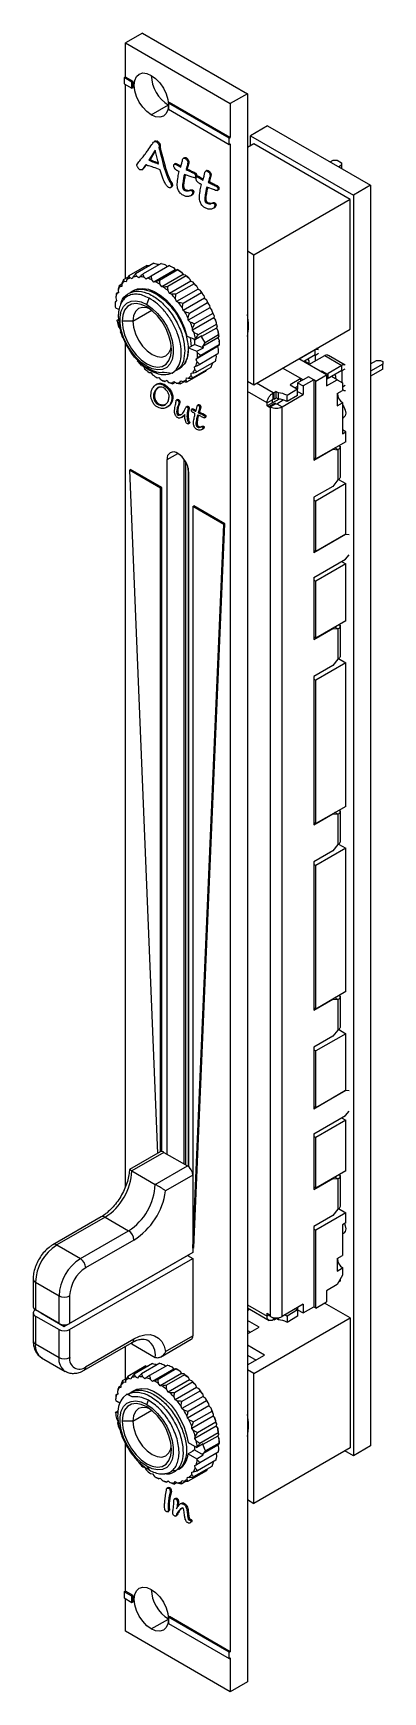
# Model space of a CAD drawing. Extents: x 94 to 117, y 117 to 227.
import ezdxf

# ---------------------------------------------------------------- set-up
doc = ezdxf.new("R2010")
doc.units = 0
doc.layers.get('0').update_dxf_attribs({"linetype": 'CONTINUOUS'})

msp = doc.modelspace()

# ---------------------------------------------------------------- linework, layer by layer
at = {"color": 7, "linetype": 'CONTINUOUS'}
for p, q in [((101.3, 227.08), (100.17, 226.43)), ((101.3, 227.08), (108.23, 223.08)), ((100.17, 226.43), (107.1, 222.43)), ((100.17, 224.18), (100.17, 226.43)), ((100.1, 224.14), (100.17, 224.18)), ((100.61, 223.85), (100.1, 224.14)), ((100.1, 224.14), (100.1, 223.73)), ((100.1, 223.73), (100.61, 223.44)), ((100.68, 223.89), (100.17, 224.18)), ((100.17, 210.86), (100.17, 223.69)), ((100.61, 223.85), (100.68, 223.89)), ((100.61, 223.44), (100.61, 223.85)), ((100.68, 223.48), (100.68, 223.89)), ((100.61, 223.44), (100.68, 223.48)), ((103.01, 222.46), (103.08, 222.5)), ((107.03, 220.14), (103.01, 222.46)), ((103.01, 222.46), (103.01, 222.05)), ((107.1, 220.18), (103.08, 222.5)), ((108.23, 223.08), (107.1, 222.43)), ((108.23, 223.08), (108.23, 118.15)), ((101.88, 221.68), (103.01, 222.34)), ((103.01, 222.05), (107.03, 219.73)), ((107.1, 222.43), (107.1, 220.18)), ((109.57, 220.95), (108.44, 220.3)), ((108.44, 220.3), (115.23, 216.38)), ((108.44, 219.65), (108.44, 220.3)), ((109.57, 220.95), (116.36, 217.04)), ((102.14, 219.34), (101.73, 218.68)), ((102.15, 219.29), (101.8, 218.72)), ((102.16, 219.96), (102.08, 219.92)), ((102.16, 219.95), (102.27, 219.96)), ((102.2, 219.92), (102.27, 219.96)), ((102.37, 219.74), (102.44, 219.78)), ((102.39, 219.52), (102.46, 219.56)), ((102.4, 219.62), (102.47, 219.66)), ((107.03, 220.14), (107.1, 220.18)), ((107.03, 219.73), (107.03, 220.14)), ((107.03, 219.73), (107.1, 219.77)), ((107.1, 219.77), (107.1, 120.15)), ((108.66, 219.77), (108.23, 219.53)), ((115.02, 216.1), (108.66, 219.77)), ((101.26, 218.05), (101.33, 218.09)), ((101.73, 218.68), (101.8, 218.72)), ((101.92, 218.61), (101.99, 218.65)), ((102.24, 218.49), (102.31, 218.53)), ((102.31, 218.53), (102.35, 218.52)), ((103.48, 218.47), (103.41, 218.43)), ((103.51, 218.4), (103.58, 218.44)), ((103.51, 218.4), (103.83, 218.22)), ((103.58, 218.44), (103.85, 218.29)), ((104.02, 218.82), (104.01, 218.81)), ((104.08, 218.85), (104.02, 218.82)), ((104.13, 218.8), (104.2, 218.84)), ((104.18, 218.07), (104.25, 218.11)), ((104.3, 218.52), (104.37, 218.56)), ((113.7, 218.57), (113.89, 218.68)), ((113.89, 218.68), (114.17, 218.68)), ((114.17, 218.68), (114.45, 218.52)), ((114.45, 218.36), (114.26, 218.25)), ((114.45, 218.52), (114.45, 218.36)), ((114.45, 218.36), (114.45, 218.14)), ((103.1, 217.25), (103.17, 217.29)), ((103.21, 217), (103.28, 217.04)), ((103.6, 218), (103.57, 218.01)), ((103.94, 217.02), (104.02, 217.06)), ((104.59, 217.56), (104.08, 217.75)), ((104.69, 217.82), (104.76, 217.86)), ((104.76, 217.53), (104.83, 217.57)), ((104.82, 217.62), (104.89, 217.66)), ((104.94, 217.62), (104.87, 217.58)), ((104.98, 217.56), (105.05, 217.6)), ((104.98, 217.56), (105.3, 217.37)), ((105.07, 217.15), (105.04, 217.17)), ((105.05, 217.6), (105.32, 217.44)), ((105.55, 218.01), (105.48, 217.97)), ((105.48, 217.97), (105.48, 217.97)), ((105.6, 217.95), (105.67, 217.99)), ((105.65, 217.22), (105.72, 217.27)), ((105.77, 217.68), (105.84, 217.72)), ((106.16, 216.97), (106.23, 217.01)), ((116.36, 217.04), (115.23, 216.38)), ((116.36, 217.04), (116.36, 133.75)), ((103.16, 216.88), (103.23, 216.92)), ((104.05, 216.71), (104.12, 216.75)), ((104.4, 216.69), (104.48, 216.73)), ((104.51, 216.36), (104.58, 216.4)), ((104.53, 216.68), (104.6, 216.73)), ((104.62, 216.54), (104.7, 216.58)), ((105.41, 216.17), (105.48, 216.21)), ((105.52, 215.86), (105.59, 215.9)), ((106.06, 216.72), (105.55, 216.91)), ((105.87, 215.84), (105.94, 215.88)), ((106, 215.84), (106.07, 215.88)), ((106.23, 216.69), (106.3, 216.73)), ((106.28, 216.77), (106.35, 216.82)), ((115.02, 216.1), (108.66, 212.42)), ((115.02, 207.52), (115.02, 216.1)), ((115.23, 216.38), (115.23, 133.1)), ((105.98, 215.51), (106.05, 215.55)), ((106.09, 215.69), (106.16, 215.73)), ((108.66, 212.42), (108.23, 212.67)), ((101.6, 211.74), (100.4, 211.05)), ((102.05, 211.88), (100.84, 211.18)), ((102.54, 211.87), (101.34, 211.17)), ((103.08, 211.72), (101.88, 211.03)), ((102.34, 211.81), (102.39, 211.78)), ((102.83, 211.77), (102.96, 211.65)), ((103.35, 211.59), (103.47, 211.45)), ((108.66, 203.85), (108.66, 212.42)), ((99.93, 210.49), (99.76, 210.39)), ((99.93, 210.5), (99.93, 210.35)), ((100.36, 210.97), (100.03, 210.78)), ((100.23, 210.66), (100.11, 210.68)), ((100.26, 210.8), (100.23, 210.66)), ((100.62, 210.85), (100.48, 210.91)), ((100.67, 210.96), (100.62, 210.85)), ((101.06, 210.91), (100.92, 211)), ((101.13, 210.99), (101.06, 210.91)), ((101.55, 210.83), (101.42, 210.95)), ((101.64, 210.89), (101.55, 210.83)), ((102.06, 210.63), (101.94, 210.77)), ((103.47, 211.45), (102.06, 210.63)), ((102.17, 210.65), (102.06, 210.63)), ((103.63, 211.44), (102.43, 210.75)), ((102.58, 210.31), (102.47, 210.47)), ((103.99, 211.13), (102.58, 210.31)), ((104.18, 211.04), (102.98, 210.34)), ((104.5, 210.7), (103.08, 209.88)), ((103.47, 211.45), (103.58, 211.47)), ((104.71, 210.53), (103.51, 209.83)), ((103.64, 211.44), (103.6, 211.46)), ((103.89, 211.28), (103.99, 211.13)), ((103.99, 211.13), (104.12, 211.11)), ((104.41, 210.86), (104.5, 210.7)), ((104.5, 210.7), (104.63, 210.65)), ((99.59, 209.41), (99.51, 209.34)), ((99.54, 209.59), (99.59, 209.41)), ((99.71, 209.96), (99.57, 209.89)), ((99.71, 209.93), (99.61, 209.89)), ((99.69, 210.09), (99.71, 209.93)), ((99.93, 210.35), (99.81, 210.34)), ((100.89, 210.11), (100.97, 210.18)), ((101.58, 209.16), (101.74, 209.58)), ((102.7, 210.3), (102.58, 210.31)), ((103.08, 209.88), (103, 210.05)), ((103.22, 209.83), (103.08, 209.88)), ((103.56, 209.36), (103.49, 209.53)), ((104.97, 210.17), (103.56, 209.36)), ((103.69, 209.28), (103.56, 209.36)), ((105.19, 209.93), (103.98, 209.23)), ((105.39, 209.58), (103.98, 208.76)), ((104.9, 210.35), (104.97, 210.17)), ((104.97, 210.17), (105.11, 210.1)), ((105.35, 209.75), (105.39, 209.58)), ((105.39, 209.58), (105.52, 209.47)), ((99.5, 209.09), (99.5, 209.05)), ((99.5, 209), (99.54, 208.91)), ((99.75, 208.82), (99.54, 208.91)), ((100.66, 208.05), (101.91, 208.77)), ((103.98, 208.76), (103.94, 208.93)), ((104.11, 208.66), (103.98, 208.76)), ((104.33, 208.12), (104.32, 208.28)), ((105.75, 208.93), (104.33, 208.12)), ((105.6, 209.26), (104.4, 208.57)), ((106.02, 208.27), (104.6, 207.45)), ((105.94, 208.56), (104.74, 207.87)), ((105.73, 209.1), (105.75, 208.93)), ((105.75, 208.93), (105.87, 208.8)), ((106.03, 208.41), (106.02, 208.27)), ((106.02, 208.27), (106.13, 208.11)), ((99.62, 208.05), (99.64, 208.12)), ((99.64, 208.12), (99.72, 208.17)), ((99.73, 208.09), (99.64, 208.12)), ((99.72, 207.67), (99.84, 207.52)), ((100.66, 208.05), (99.96, 208.05)), ((104.46, 207.99), (104.33, 208.12)), ((104.6, 207.45), (104.61, 207.6)), ((104.72, 207.3), (104.6, 207.45)), ((106.18, 207.84), (104.98, 207.15)), ((106.2, 207.6), (105.21, 207.03)), ((106.32, 207.14), (105.44, 206.63)), ((106.24, 207.73), (106.2, 207.6)), ((106.2, 207.6), (106.29, 207.43)), ((108.3, 207.73), (108.23, 207.69)), ((108.66, 203.85), (115.02, 207.52)), ((100.17, 150.86), (100.17, 206.6)), ((104.24, 207.06), (104.8, 206.84)), ((104.77, 206.52), (104.34, 206.28)), ((104.34, 206.28), (104.9, 206.06)), ((104.46, 206.98), (104.52, 206.38)), ((104.77, 206.52), (105.33, 206.3)), ((105.23, 207.09), (104.8, 206.84)), ((104.8, 206.84), (104.82, 206.91)), ((106.26, 206.37), (104.85, 205.55)), ((104.9, 206.06), (105.33, 206.3)), ((104.94, 205.97), (104.9, 206.06)), ((106.36, 206.48), (105.15, 205.79)), ((105.21, 207.03), (105.23, 207.09)), ((105.44, 206.63), (105.21, 207.03)), ((106.28, 206.96), (105.29, 206.39)), ((105.29, 206.39), (105.44, 206.63)), ((105.33, 206.3), (105.29, 206.39)), ((106.35, 206.44), (106.26, 206.37)), ((106.26, 206.37), (106.31, 206.2)), ((106.34, 207.06), (106.28, 206.96)), ((106.28, 206.96), (106.36, 206.79)), ((106.36, 206.69), (106.36, 206.73)), ((112.71, 206.15), (111.66, 205.54)), ((112.67, 206.17), (112.71, 206.15)), ((112.71, 205.82), (112.71, 206.15)), ((112.92, 206.17), (112.79, 206.24)), ((101.23, 205.13), (101.36, 205.09)), ((101.36, 205.09), (101.44, 204.92)), ((101.58, 205.07), (101.69, 204.92)), ((103.84, 205), (103.8, 204.99)), ((105.82, 205), (104.62, 204.31)), ((104.73, 205.04), (104.83, 205.08)), ((104.75, 204.87), (104.73, 205.04)), ((104.85, 205.55), (104.93, 205.63)), ((104.9, 205.38), (104.85, 205.55)), ((106.1, 205.39), (104.9, 204.7)), ((106.28, 205.89), (105.08, 205.2)), ((105.93, 205.29), (105.93, 205.28)), ((106.15, 205.82), (106.17, 205.69)), ((111.77, 204.26), (110.56, 204.95)), ((113.46, 204.5), (111.62, 205.56)), ((112.01, 205.42), (111.94, 205.38)), ((112.71, 205.82), (112.01, 205.42)), ((112.37, 205.22), (112.01, 205.42)), ((112.23, 205.54), (112.3, 205.43)), ((112.3, 205.18), (113.34, 205.78)), ((112.3, 205.43), (112.3, 205.26)), ((112.71, 205.82), (112.72, 205.81)), ((112.72, 205.81), (112.93, 205.93)), ((112.72, 205.42), (112.72, 205.81)), ((113.34, 205.78), (114.47, 205.13)), ((114.47, 205.13), (113.56, 204.6)), ((114.68, 205.15), (113.59, 205.78)), ((114.47, 204.8), (114.47, 205.13)), ((114.49, 204.79), (114.7, 204.91)), ((116.36, 205.24), (116.75, 205.46)), ((117.18, 205.22), (116.36, 204.75)), ((116.75, 205.46), (117.03, 205.46)), ((117.03, 205.46), (117.18, 205.38)), ((117.18, 205.38), (117.18, 205.22)), ((117.18, 204.89), (117.18, 205.22)), ((101.74, 204.67), (101.86, 204.66)), ((101.86, 204.66), (101.97, 204.5)), ((102.26, 203.89), (102.18, 203.85)), ((102.22, 204.34), (102.25, 204.32)), ((102.25, 204.32), (102.27, 204.31)), ((102.27, 204.31), (102.38, 204.33)), ((102.38, 204.33), (102.5, 204.19)), ((102.66, 203.84), (102.73, 203.88)), ((102.73, 204.68), (103.27, 204.62)), ((102.9, 204.13), (102.78, 204.06)), ((102.8, 204.08), (102.9, 204.13)), ((102.9, 204.13), (103.03, 204.01)), ((103.27, 204.62), (103.53, 204.84)), ((103.31, 203.97), (103.38, 204.06)), ((103.47, 204), (103.31, 203.91)), ((103.38, 204.06), (103.52, 203.97)), ((103.77, 204), (103.83, 204.12)), ((104.06, 204.05), (103.81, 203.91)), ((103.83, 204.12), (103.96, 204.06)), ((104.18, 204.17), (104.21, 204.31)), ((104.21, 204.31), (104.33, 204.28)), ((105.45, 204.73), (104.25, 204.04)), ((104.51, 204.62), (104.63, 204.63)), ((104.51, 204.46), (104.51, 204.62)), ((105.5, 204.82), (105.45, 204.73)), ((108.23, 204.09), (108.66, 203.85)), ((109.94, 203.31), (108.83, 203.95)), ((111.77, 204.26), (111.06, 203.85)), ((111.06, 203.85), (111.55, 203.56)), ((111.91, 204.18), (111.55, 203.97)), ((111.55, 203.97), (111.91, 203.77)), ((111.55, 203.97), (111.55, 203.56)), ((111.77, 204.09), (111.77, 204.26)), ((111.91, 204.18), (111.77, 204.26)), ((112.26, 204.38), (111.91, 204.18)), ((112.61, 204.18), (111.91, 203.77)), ((112.61, 204.18), (112.26, 204.38)), ((112.61, 204.18), (112.61, 199.03)), ((112.76, 204.09), (112.61, 204.18)), ((112.76, 204.09), (113.46, 204.5)), ((112.76, 198.95), (112.76, 204.09)), ((113.08, 204.73), (113.07, 204.73)), ((113.08, 204.72), (113.08, 204.73)), ((113.43, 204.6), (113.2, 204.73)), ((113.2, 204.65), (113.2, 204.73)), ((113.43, 204.52), (113.43, 204.6)), ((113.46, 204.5), (113.46, 203.77)), ((113.46, 203.77), (114.17, 204.18)), ((113.56, 204.27), (113.56, 204.6)), ((113.78, 204.4), (113.56, 204.27)), ((114.47, 204.8), (113.78, 204.4)), ((114.17, 204.18), (113.78, 204.4)), ((114, 204.52), (114.06, 204.41)), ((114.06, 204.41), (114.06, 204.24)), ((114.17, 204.18), (114.52, 203.97)), ((114.47, 204.8), (114.49, 204.79)), ((114.49, 203.99), (114.49, 204.79)), ((114.52, 203.97), (114.52, 203.48)), ((117.18, 204.89), (116.36, 204.42)), ((102.02, 203.07), (102.1, 203.12)), ((103.24, 202.92), (103.31, 202.96)), ((103.62, 202.88), (103.55, 202.84)), ((103.62, 202.83), (103.69, 202.87)), ((109.53, 202.65), (108.23, 203.4)), ((109.88, 202.85), (109.53, 202.65)), ((110.32, 202.91), (109.88, 202.65)), ((109.88, 202.65), (109.88, 202.85)), ((109.94, 202.9), (109.94, 203.31)), ((110.14, 203.4), (110, 203.32)), ((110, 202.91), (110, 203.32)), ((110, 202.91), (110.14, 202.99)), ((110.14, 203.4), (110.28, 203.32)), ((110.14, 202.99), (110.14, 203.4)), ((110.28, 202.91), (110.14, 202.99)), ((110.18, 202.6), (110.6, 202.85)), ((110.28, 202.91), (110.28, 203.32)), ((110.53, 202.4), (111.91, 203.2)), ((111.55, 203.56), (110.85, 203.15)), ((110.85, 202.75), (110.85, 203.15)), ((111.55, 203.15), (110.85, 202.75)), ((111.55, 203.73), (111.41, 203.64)), ((111.55, 203.62), (111.5, 203.59)), ((111.55, 203.15), (111.55, 203.56)), ((111.55, 203.4), (111.91, 203.2)), ((111.91, 203.77), (111.91, 203.2)), ((114.17, 203.28), (114.52, 203.48)), ((114.17, 203.28), (114.17, 202.46)), ((114.7, 203.8), (114.52, 203.7)), ((114.52, 203.52), (114.58, 203.49)), ((102.3, 202.56), (102.37, 202.6)), ((102.92, 202.37), (102.99, 202.41)), ((103.56, 202.07), (103.63, 202.11)), ((103.64, 201.85), (103.71, 201.89)), ((103.66, 202.49), (103.73, 202.53)), ((103.71, 202.68), (103.78, 202.72)), ((103.89, 201.69), (103.96, 201.73)), ((104.08, 201.85), (103.96, 201.74)), ((104.1, 201.82), (104.1, 201.86)), ((104.25, 202.42), (104.18, 202.37)), ((104.24, 201.76), (104.31, 201.81)), ((104.25, 202.38), (104.32, 202.42)), ((104.3, 202.18), (104.37, 202.22)), ((104.32, 202.25), (104.39, 202.29)), ((104.61, 202.26), (104.54, 202.22)), ((104.59, 202.21), (104.66, 202.25)), ((104.59, 202.21), (104.78, 202.1)), ((104.74, 201.97), (104.65, 202.01)), ((104.66, 202.25), (104.85, 202.14)), ((104.78, 202.1), (104.85, 202.14)), ((105.01, 202.53), (104.94, 202.49)), ((105.05, 202.2), (104.99, 202)), ((104.99, 202), (105.06, 202.04)), ((105, 202.49), (105.07, 202.53)), ((105.05, 202.2), (105.12, 202.24)), ((105.12, 202.24), (105.06, 202.04)), ((105.09, 202.34), (105.16, 202.38)), ((105.17, 201.92), (105.24, 201.96)), ((105.32, 201.85), (105.39, 201.89)), ((105.4, 201.67), (105.47, 201.71)), ((105.43, 201.72), (105.5, 201.76)), ((109.53, 202.45), (109.53, 202.65)), ((109.88, 202.65), (109.53, 202.45)), ((109.7, 202.34), (109.53, 202.45)), ((110.06, 202.63), (109.7, 202.43)), ((109.7, 202.43), (109.7, 202.34)), ((109.75, 202.4), (109.7, 202.43)), ((110.1, 202.6), (109.75, 202.4)), ((109.75, 142.3), (109.75, 202.4)), ((110.1, 202.6), (110.06, 202.63)), ((110.18, 202.6), (110.53, 202.4)), ((110.53, 142.3), (110.53, 202.4)), ((114.17, 202.46), (114.52, 202.66)), ((114.52, 202.66), (114.52, 200.62)), ((114.52, 201.64), (114.61, 201.7)), ((104.32, 201.4), (104.39, 201.44)), ((104.32, 201.28), (104.39, 201.32)), ((104.35, 201.31), (104.43, 201.35)), ((104.83, 201.32), (104.91, 201.36)), ((104.95, 201.05), (105.02, 201.09)), ((105.17, 201.07), (105.24, 201.11)), ((105.23, 200.9), (105.3, 200.94)), ((105.26, 201.08), (105.33, 201.12)), ((105.37, 201.04), (105.3, 200.94)), ((105.3, 201), (105.37, 201.04)), ((114.74, 200.75), (114.52, 200.87)), ((114.52, 200.62), (114.74, 200.75)), ((114.74, 200.09), (114.74, 200.75)), ((112.61, 198.87), (113.87, 199.59)), ((114.74, 200.09), (112.76, 198.95)), ((113.87, 199.59), (114.21, 199.56)), ((113.87, 199.59), (113.87, 199.59)), ((114.21, 199.56), (114.01, 199.68)), ((114.21, 199.56), (114.21, 197.56)), ((114.36, 199.8), (114.22, 199.79)), ((114.37, 197.78), (114.37, 199.79)), ((102.93, 198.91), (103.63, 199.32)), ((102.93, 153.02), (102.93, 198.91)), ((104.06, 152.37), (104.06, 198.91)), ((104.15, 198.77), (104.15, 152.32)), ((104.31, 198.37), (104.31, 152.22)), ((112.61, 199.03), (112.61, 198.87)), ((112.76, 198.95), (112.61, 199.03)), ((100.45, 198.21), (100.52, 198.26)), ((100.45, 198.21), (102.3, 153.07)), ((102.5, 197.03), (100.45, 198.21)), ((102.57, 197.07), (100.52, 198.26)), ((104.34, 198.09), (104.34, 152.19)), ((114.74, 197.32), (112.76, 196.17)), ((114.21, 197.56), (113.87, 197.14)), ((114.24, 197.6), (114.74, 197.32)), ((114.74, 193.97), (114.74, 197.32)), ((102.5, 197.03), (102.57, 197.07)), ((102.5, 153.18), (102.5, 197.03)), ((102.57, 153.19), (102.57, 197.07)), ((113.87, 197.14), (112.61, 196.42)), ((112.61, 196.42), (112.61, 196.25)), ((112.61, 196.25), (112.61, 192.91)), ((112.61, 196.25), (112.76, 196.17)), ((112.76, 192.83), (112.76, 196.17)), ((104.62, 195.81), (104.7, 195.85)), ((106.68, 194.62), (104.62, 195.81)), ((104.62, 195.81), (104.62, 151.63)), ((106.75, 194.66), (104.7, 195.85)), ((104.62, 146.81), (106.68, 194.62)), ((104.7, 146.85), (106.75, 194.66)), ((106.68, 194.62), (106.75, 194.66)), ((114.72, 193.96), (112.61, 192.74)), ((114.74, 193.97), (112.76, 192.83)), ((114.95, 193.94), (114.72, 193.96)), ((114.72, 193.96), (114.72, 193.96)), ((112.61, 192.91), (112.61, 192.74)), ((112.76, 192.83), (112.61, 192.91)), ((112.61, 191.11), (114.72, 192.33)), ((114.74, 192.01), (112.76, 190.87)), ((114.45, 192.17), (114.74, 192.01)), ((114.72, 192.33), (114.95, 192.61)), ((114.74, 188.25), (114.74, 192.01)), ((112.61, 191.11), (112.61, 190.95)), ((112.61, 190.95), (112.61, 187.19)), ((112.61, 190.95), (112.76, 190.87)), ((112.76, 187.11), (112.76, 190.87)), ((112.61, 187.03), (113.87, 187.75)), ((114.74, 188.25), (112.76, 187.11)), ((113.87, 187.75), (114.21, 187.72)), ((113.87, 187.75), (113.87, 187.75)), ((114.21, 187.72), (114.01, 187.84)), ((114.21, 187.72), (114.21, 185.72)), ((114.36, 187.97), (114.22, 187.95)), ((114.37, 185.94), (114.37, 187.96)), ((112.61, 187.19), (112.61, 187.03)), ((112.76, 187.11), (112.61, 187.19)), ((113.87, 185.3), (112.61, 184.58)), ((114.74, 185.48), (112.76, 184.33)), ((114.21, 185.72), (113.87, 185.3)), ((114.24, 185.76), (114.74, 185.48)), ((114.74, 176), (114.74, 185.48)), ((112.61, 184.58), (112.61, 184.41)), ((112.61, 184.41), (112.61, 174.94)), ((112.61, 184.41), (112.76, 184.33)), ((112.76, 174.86), (112.76, 184.33)), ((112.61, 174.78), (113.87, 175.51)), ((114.74, 176), (112.76, 174.86)), ((113.87, 175.51), (114.21, 175.48)), ((113.87, 175.51), (113.87, 175.51)), ((114.21, 175.48), (114.01, 175.59)), ((114.21, 175.48), (114.21, 173.47)), ((114.36, 175.72), (114.22, 175.71)), ((114.37, 173.69), (114.37, 175.71)), ((112.61, 174.94), (112.61, 174.78)), ((112.76, 174.86), (112.61, 174.94)), ((114.74, 173.23), (112.76, 172.09)), ((114.21, 173.47), (113.87, 173.06)), ((114.24, 173.51), (114.74, 173.23)), ((114.74, 163.76), (114.74, 173.23)), ((113.87, 173.06), (112.61, 172.33)), ((112.61, 172.33), (112.61, 172.17)), ((112.61, 172.17), (112.61, 162.69)), ((112.61, 172.17), (112.76, 172.09)), ((112.76, 162.61), (112.76, 172.09)), ((114.74, 163.76), (112.76, 162.61)), ((114.21, 163.23), (114.01, 163.34)), ((114.36, 163.47), (114.22, 163.46)), ((114.37, 161.44), (114.37, 163.46)), ((112.61, 162.53), (113.87, 163.26)), ((112.61, 162.69), (112.61, 162.53)), ((112.76, 162.61), (112.61, 162.69)), ((113.87, 163.26), (114.21, 163.23)), ((113.87, 163.26), (113.87, 163.26)), ((114.21, 163.23), (114.21, 161.22)), ((114.21, 161.22), (113.87, 160.81)), ((114.24, 161.27), (114.74, 160.98)), ((113.87, 160.81), (112.61, 160.08)), ((112.61, 160.08), (112.61, 159.92)), ((114.74, 160.98), (112.76, 159.84)), ((114.74, 157.22), (114.74, 160.98)), ((112.61, 159.92), (112.61, 156.16)), ((112.61, 159.92), (112.76, 159.84)), ((112.76, 156.08), (112.76, 159.84)), ((114.72, 157.22), (112.61, 156)), ((114.74, 157.22), (112.76, 156.08)), ((114.95, 157.2), (114.72, 157.22)), ((114.72, 157.22), (114.72, 157.22)), ((112.61, 156.16), (112.61, 156)), ((112.76, 156.08), (112.61, 156.16)), ((114.72, 155.58), (114.95, 155.86)), ((112.61, 154.37), (114.72, 155.58)), ((114.74, 155.26), (112.76, 154.12)), ((114.45, 155.43), (114.74, 155.26)), ((114.74, 151.92), (114.74, 155.26)), ((112.61, 154.37), (112.61, 154.2)), ((112.61, 154.2), (112.61, 150.86)), ((112.61, 154.2), (112.76, 154.12)), ((112.76, 150.77), (112.76, 154.12)), ((102.47, 153.17), (100.45, 152)), ((102.72, 153.14), (100.59, 151.92)), ((102.72, 153.14), (104.27, 152.24)), ((100.59, 151.92), (102.15, 151.02)), ((102.15, 151.02), (104.27, 152.24)), ((104.62, 151.63), (102.83, 150.59)), ((104.62, 151.63), (104.62, 146.53)), ((112.61, 150.69), (113.87, 151.42)), ((114.74, 151.92), (112.76, 150.77)), ((113.87, 151.42), (114.21, 151.39)), ((113.87, 151.42), (113.87, 151.42)), ((114.21, 151.39), (114.01, 151.5)), ((114.21, 151.39), (114.21, 149.38)), ((114.36, 151.63), (114.22, 151.62)), ((114.24, 151.63), (114.24, 151.62)), ((114.24, 151.63), (114.24, 151.63)), ((114.37, 149.6), (114.37, 151.62)), ((112.61, 150.86), (112.61, 150.69)), ((112.76, 150.77), (112.61, 150.86)), ((114.74, 149.14), (112.76, 148)), ((114.21, 149.38), (113.87, 148.97)), ((114.25, 149.42), (114.74, 149.14)), ((114.74, 148.49), (114.74, 149.14)), ((98.58, 148.88), (95.39, 147.04)), ((98.83, 148.86), (95.64, 147.02)), ((97.2, 146.12), (100.38, 147.96)), ((98.83, 148.86), (100.38, 147.96)), ((113.87, 148.97), (112.61, 148.24)), ((112.61, 148.24), (112.61, 148.08)), ((112.61, 148.08), (112.61, 142.93)), ((112.61, 148.08), (112.76, 148)), ((112.76, 142.85), (112.76, 148)), ((114.74, 148.49), (114.52, 148.36)), ((114.52, 148.36), (114.52, 146.32)), ((95.64, 147.02), (97.2, 146.12)), ((100.74, 147.34), (97.55, 145.51)), ((104.62, 146.81), (104.7, 146.85)), ((114.52, 147.75), (114.61, 147.8)), ((96.14, 141.63), (104.27, 146.32)), ((104.62, 146.53), (96.49, 141.83)), ((96.49, 141.43), (104.62, 146.12)), ((104.27, 146.32), (104.62, 146.12)), ((104.27, 146.32), (104.27, 146.32)), ((104.34, 146.36), (104.34, 146.28)), ((104.62, 146.12), (104.62, 141.02)), ((114.17, 146.12), (114.52, 146.32)), ((114.17, 146.12), (114.17, 145.3)), ((94.08, 144.77), (94.08, 142.94)), ((114.17, 145.3), (114.52, 145.51)), ((114.52, 145.02), (114.17, 144.4)), ((114.35, 144.71), (114.35, 144.63)), ((114.52, 145.51), (114.52, 145.02)), ((94.23, 144.57), (95.79, 143.67)), ((94.23, 144.57), (94.23, 142.73)), ((95.79, 141.83), (95.79, 143.67)), ((96.49, 143.67), (96.49, 141.83)), ((114.17, 144.4), (113.46, 144)), ((113.46, 144), (113.46, 143.26)), ((114.28, 144.59), (114.35, 144.63)), ((94.08, 142.53), (94.08, 140.69)), ((95.79, 141.83), (94.23, 142.73)), ((94.23, 142.73), (94.23, 142.73)), ((94.58, 142.53), (96.14, 141.63)), ((94.58, 142.53), (94.58, 142.53)), ((108.23, 143.06), (109.53, 142.31)), ((108.23, 142.87), (109.67, 142.04)), ((108.4, 142.77), (108.23, 142.66)), ((109.53, 142.51), (109.7, 142.41)), ((109.53, 142.31), (109.53, 142.51)), ((111.91, 143.1), (110.53, 142.3)), ((111.55, 142.73), (110.85, 142.32)), ((111.55, 142.89), (111.41, 142.81)), ((111.41, 142.81), (111.55, 142.73)), ((111.55, 142.89), (111.55, 142.73)), ((111.55, 142.73), (111.55, 142.32)), ((111.55, 142.73), (111.91, 142.53)), ((111.91, 143.1), (111.91, 142.53)), ((111.91, 142.53), (112.61, 142.93)), ((112.76, 142.85), (112.61, 142.93)), ((112.76, 142.85), (113.46, 143.26)), ((115.02, 142.2), (113.32, 143.18)), ((94.23, 142.32), (95.79, 141.43)), ((94.23, 142.32), (94.23, 140.49)), ((95.79, 139.59), (95.79, 141.43)), ((96.14, 141.75), (96.14, 141.63)), ((96.49, 141.43), (96.49, 139.59)), ((109.01, 141.59), (108.23, 142.04)), ((108.23, 141.14), (109.01, 141.59)), ((108.23, 141.38), (108.44, 141.26)), ((108.66, 138.53), (115.02, 142.2)), ((109.7, 142.41), (109.53, 142.31)), ((109.7, 142.41), (109.7, 142.33)), ((109.75, 142.3), (109.7, 142.33)), ((109.94, 142.23), (109.94, 142.07)), ((110, 142.22), (110, 142.08)), ((110, 142.08), (110.14, 142.16)), ((110.14, 142.21), (110.14, 142.16)), ((110.28, 142.08), (110.14, 142.16)), ((110.28, 142.22), (110.28, 142.08)), ((110.85, 142.32), (110.85, 141.91)), ((111.55, 142.32), (110.85, 141.91)), ((115.02, 142.2), (115.02, 133.63)), ((94.23, 140.49), (95.79, 139.59)), ((97.45, 138.75), (100.63, 140.58)), ((97.55, 138.98), (100.74, 140.81)), ((100.17, 138.16), (100.17, 140.32)), ((100.59, 140.49), (100.54, 140.53)), ((100.59, 140.6), (100.59, 140.49)), ((100.59, 140.49), (102.15, 139.59)), ((102.5, 139.62), (104.52, 140.79)), ((102.83, 139.98), (104.62, 141.02)), ((109.36, 139.75), (108.23, 140.4)), ((94.64, 139.57), (96.2, 138.67)), ((101.96, 139.19), (100.76, 138.49)), ((102.45, 139.21), (101.24, 138.51)), ((108.23, 139.1), (109.36, 139.75)), ((108.23, 139.75), (108.8, 139.42)), ((100.26, 138.21), (99.97, 138.04)), ((100.19, 138.08), (100.17, 137.94)), ((101.53, 139.03), (100.33, 138.34)), ((100.54, 138.15), (100.41, 138.2)), ((100.58, 138.27), (100.54, 138.15)), ((100.97, 138.23), (100.84, 138.32)), ((101.04, 138.32), (100.97, 138.23)), ((101.45, 138.18), (101.32, 138.3)), ((101.54, 138.25), (101.45, 138.18)), ((101.53, 139.03), (101.67, 139.02)), ((102.98, 139.09), (101.77, 138.39)), ((101.96, 138.01), (101.84, 138.14)), ((103.37, 138.82), (101.96, 138.01)), ((102.25, 139.13), (102.28, 139.11)), ((103.53, 138.83), (102.33, 138.14)), ((103.89, 138.52), (102.48, 137.71)), ((102.73, 139.11), (102.85, 139.01)), ((104.08, 138.45), (102.88, 137.76)), ((104.4, 138.11), (102.99, 137.3)), ((103.25, 138.96), (103.37, 138.82)), ((103.37, 138.82), (103.48, 138.85)), ((103.64, 138.77), (103.53, 138.83)), ((103.79, 138.68), (103.89, 138.52)), ((103.89, 138.52), (104.02, 138.52)), ((104.31, 138.28), (104.4, 138.11)), ((104.4, 138.11), (104.54, 138.07)), ((108.66, 138.53), (108.23, 138.77)), ((108.66, 129.95), (108.66, 138.53)), ((99.68, 137.18), (99.55, 137.11)), ((99.68, 137.16), (99.58, 137.12)), ((99.65, 137.33), (99.68, 137.16)), ((99.88, 137.72), (99.71, 137.63)), ((99.88, 137.6), (99.77, 137.59)), ((99.88, 137.76), (99.88, 137.6)), ((100.28, 137.16), (100.02, 136.94)), ((100.17, 137.94), (100.04, 137.96)), ((100.63, 136.98), (100.28, 137.16)), ((102.07, 138.04), (101.96, 138.01)), ((102.48, 137.71), (102.37, 137.86)), ((102.6, 137.7), (102.48, 137.71)), ((102.99, 137.3), (102.9, 137.46)), ((103.12, 137.26), (102.99, 137.3)), ((104.61, 137.96), (103.41, 137.26)), ((104.88, 137.61), (103.47, 136.79)), ((105.1, 137.37), (103.9, 136.68)), ((105.32, 137.02), (103.9, 136.21)), ((104.81, 137.78), (104.88, 137.61)), ((104.88, 137.61), (105.02, 137.53)), ((105.27, 137.2), (105.32, 137.02)), ((105.32, 137.02), (105.45, 136.92)), ((99.53, 136.81), (99.55, 136.72)), ((99.53, 135.93), (99.55, 135.98)), ((99.81, 136.57), (99.55, 136.72)), ((99.55, 135.98), (99.69, 136.06)), ((99.67, 135.92), (99.55, 135.98)), ((100.66, 135.38), (101.91, 136.1)), ((101.58, 136.48), (101.69, 136.76)), ((103.47, 136.79), (103.4, 136.96)), ((103.6, 136.72), (103.47, 136.79)), ((103.9, 136.21), (103.86, 136.38)), ((104.04, 136.11), (103.9, 136.21)), ((105.68, 136.39), (104.27, 135.57)), ((105.53, 136.72), (104.33, 136.03)), ((105.88, 136.02), (104.68, 135.33)), ((105.66, 136.55), (105.68, 136.39)), ((105.68, 136.39), (105.81, 136.26)), ((99.58, 135.55), (99.68, 135.39)), ((99.68, 135.39), (99.65, 135.25)), ((100.66, 135.38), (99.96, 135.38)), ((104.27, 135.57), (104.25, 135.74)), ((104.4, 135.44), (104.27, 135.57)), ((105.97, 135.72), (104.56, 134.9)), ((104.56, 134.9), (104.56, 135.06)), ((104.67, 134.76), (104.56, 134.9)), ((106.17, 135.05), (104.76, 134.23)), ((106.14, 135.31), (104.94, 134.61)), ((105.98, 135.87), (105.97, 135.72)), ((105.97, 135.72), (106.09, 135.57)), ((106.2, 135.18), (106.17, 135.05)), ((106.17, 135.05), (106.27, 134.89)), ((100.17, 124.15), (100.17, 133.92)), ((104.32, 133.97), (104.89, 133.64)), ((104.76, 134.23), (104.79, 134.37)), ((104.86, 134.07), (104.76, 134.23)), ((105.31, 133.88), (104.89, 133.64)), ((104.89, 133.64), (104.92, 133.7)), ((106.3, 134.6), (105.1, 133.91)), ((106.27, 134.4), (105.28, 133.83)), ((105.28, 133.83), (105.31, 133.88)), ((105.47, 133.42), (105.28, 133.83)), ((106.27, 133.8), (105.28, 133.23)), ((106.36, 133.93), (105.47, 133.42)), ((106.33, 134.51), (106.27, 134.4)), ((106.27, 134.4), (106.35, 134.23)), ((106.35, 133.88), (106.27, 133.8)), ((106.27, 133.8), (106.33, 133.63)), ((106.36, 133.93), (106.36, 134.06)), ((116.36, 133.75), (115.23, 133.1)), ((104.62, 133.4), (104.32, 133.23)), ((104.32, 133.23), (104.89, 132.9)), ((104.74, 133.48), (104.62, 133.41)), ((104.74, 133.48), (105.31, 133.15)), ((104.89, 132.9), (105.31, 133.15)), ((104.92, 132.81), (104.89, 132.9)), ((106.14, 132.81), (104.94, 132.11)), ((106.3, 133.33), (105.1, 132.63)), ((105.28, 133.23), (105.47, 133.42)), ((105.31, 133.15), (105.28, 133.23)), ((105.98, 132.71), (105.98, 132.67)), ((106.18, 133.25), (106.2, 133.1)), ((115.02, 133.63), (108.66, 129.95)), ((115.23, 133.1), (114.67, 133.42)), ((101.32, 132.36), (101.45, 132.32)), ((101.45, 132.32), (101.54, 132.16)), ((101.58, 132.4), (101.74, 132.16)), ((101.84, 131.92), (101.96, 131.91)), ((101.96, 131.91), (102.07, 131.76)), ((102.22, 131.67), (102.33, 131.61)), ((102.37, 131.58), (102.48, 131.61)), ((102.48, 131.61), (102.6, 131.48)), ((104.25, 131.54), (104.27, 131.68)), ((104.27, 131.68), (104.4, 131.67)), ((105.53, 132.1), (104.33, 131.41)), ((104.56, 132.02), (104.67, 132.03)), ((104.56, 131.86), (104.56, 132.02)), ((105.88, 132.39), (104.68, 131.7)), ((104.76, 132.46), (104.86, 132.5)), ((104.79, 132.29), (104.76, 132.46)), ((102.8, 130.25), (102.85, 130.64)), ((103.01, 131.42), (102.88, 131.35)), ((102.9, 131.37), (102.99, 131.44)), ((102.99, 130.99), (102.92, 130.95)), ((102.99, 131.44), (103.12, 131.32)), ((103.03, 130.96), (103.1, 131)), ((103.14, 130.71), (103.07, 130.42)), ((103.07, 130.42), (103.15, 130.46)), ((103.14, 130.71), (103.21, 130.75)), ((103.21, 130.75), (103.15, 130.46)), ((103.4, 131.3), (103.47, 131.39)), ((103.57, 131.32), (103.41, 131.23)), ((103.47, 131.39), (103.6, 131.3)), ((103.86, 131.35), (103.9, 131.47)), ((103.9, 131.47), (104.04, 131.42)), ((104.18, 131.41), (103.9, 131.25)), ((102.98, 129.4), (103.05, 129.44)), ((102.99, 129.82), (103.06, 129.86)), ((103.01, 129.53), (103.08, 129.57)), ((103.02, 130.12), (103.09, 130.16)), ((103.04, 130.28), (103.11, 130.32)), ((103.49, 130.28), (103.42, 130.24)), ((103.5, 130.24), (103.57, 130.29)), ((103.61, 129.97), (103.68, 130.02)), ((103.85, 129.95), (103.78, 129.91)), ((104.01, 129.91), (104.08, 129.95)), ((104.26, 129.35), (104.33, 129.39)), ((108.23, 130.2), (108.66, 129.95)), ((103.49, 129.1), (103.57, 129.14)), ((103.52, 129.16), (103.6, 129.2)), ((103.6, 129.2), (103.57, 129.15)), ((104.14, 128.88), (104.13, 128.89)), ((104.35, 128.87), (104.42, 128.91)), ((104.4, 128.86), (104.47, 128.9)), ((104.43, 128.65), (104.5, 128.7)), ((104.45, 128.84), (104.52, 128.88)), ((104.5, 128.75), (104.57, 128.79)), ((100.1, 124.11), (100.17, 124.15)), ((100.61, 123.82), (100.1, 124.11)), ((100.1, 124.11), (100.1, 123.71)), ((100.68, 123.86), (100.17, 124.15)), ((100.61, 123.82), (100.68, 123.86)), ((100.68, 123.45), (100.68, 123.86)), ((100.1, 123.71), (100.61, 123.41)), ((100.17, 121.5), (100.17, 123.66)), ((100.61, 123.41), (100.61, 123.82)), ((100.61, 123.41), (100.68, 123.45)), ((101.88, 121.66), (103.01, 122.31)), ((103.01, 122.43), (103.08, 122.47)), ((107.03, 120.11), (103.01, 122.43)), ((103.01, 122.43), (103.01, 122.02)), ((103.01, 122.02), (107.03, 119.7)), ((107.1, 120.15), (103.08, 122.47)), ((107.1, 117.5), (100.17, 121.5)), ((107.03, 120.11), (107.1, 120.15)), ((107.03, 119.7), (107.03, 120.11)), ((107.03, 119.7), (107.1, 119.75)), ((107.1, 119.75), (107.1, 117.5)), ((108.23, 118.15), (107.1, 117.5))]:
    msp.add_line(p, q, dxfattribs=at)
at = {"color": 7, "linetype": 'CONTINUOUS', "flags": 128}
for points in [[(101.88, 221.68), (101.59, 221.9), (101.32, 222.18), (101.08, 222.53), (100.9, 222.9), (100.79, 223.28), (100.75, 223.64), (100.79, 223.96), (100.9, 224.21), (101.08, 224.37), (101.32, 224.45), (101.59, 224.42), (101.88, 224.29)], [(101.88, 224.29), (102.17, 224.08), (102.45, 223.79), (102.68, 223.45), (102.86, 223.08), (102.97, 222.7), (103.01, 222.34), (102.97, 222.02), (102.86, 221.77), (102.68, 221.6), (102.45, 221.53), (102.17, 221.56), (101.88, 221.68)], [(101.58, 205.07), (101.22, 205.33), (100.87, 205.67), (100.55, 206.06), (100.27, 206.51), (100.05, 206.98), (99.9, 207.45), (99.83, 207.92), (99.83, 208.34), (99.9, 208.72), (100.05, 209.02), (100.27, 209.24), (100.55, 209.37), (100.87, 209.4), (101.22, 209.32), (101.58, 209.16)], [(100.55, 209.96), (100.67, 210.05), (100.97, 210.18), (101.31, 210.22), (101.69, 210.16), (102.08, 210.01), (102.48, 209.76), (102.88, 209.43), (103.24, 209.04), (103.58, 208.59), (103.86, 208.09), (104.08, 207.58), (104.24, 207.06)], [(103.21, 206.18), (103.17, 206.62), (103.05, 207.08), (102.86, 207.55), (102.6, 208), (102.29, 208.4), (101.95, 208.74), (101.58, 208.99), (101.22, 209.16), (100.88, 209.21), (100.57, 209.17), (100.31, 209.02), (100.12, 208.78), (100, 208.45), (99.96, 208.05)], [(101.77, 208.87), (101.61, 208.93), (101.3, 208.96), (101.04, 208.88), (100.84, 208.69), (100.71, 208.41), (100.66, 208.05)], [(101.58, 209.16), (101.95, 208.9), (102.3, 208.56), (102.62, 208.17), (102.9, 207.72), (103.12, 207.25), (103.27, 206.78), (103.34, 206.31), (103.34, 205.89), (103.27, 205.51), (103.12, 205.21), (102.9, 204.99), (102.62, 204.86), (102.3, 204.84), (101.95, 204.91), (101.58, 205.07)], [(99.96, 208.05), (100, 207.61), (100.12, 207.15), (100.31, 206.68), (100.57, 206.23), (100.88, 205.83), (101.22, 205.49), (101.58, 205.24), (101.95, 205.08), (102.29, 205.02), (102.6, 205.06), (102.86, 205.21), (103.05, 205.45), (103.17, 205.78), (103.21, 206.18)], [(100.66, 208.05), (100.71, 207.65), (100.84, 207.22), (101.04, 206.8), (101.3, 206.41), (101.61, 206.09), (101.94, 205.85), (102.27, 205.71), (102.57, 205.68), (102.84, 205.76), (103.04, 205.95), (103.17, 206.23), (103.2, 206.39)], [(106.36, 206.79), (106.36, 206.74), (106.36, 206.73)], [(114.52, 202.52), (114.61, 202.39), (114.7, 202.18), (114.74, 201.97), (114.7, 201.8), (114.61, 201.7), (114.61, 201.7)], [(114.65, 148.43), (114.7, 148.28), (114.74, 148.08), (114.7, 147.91), (114.61, 147.8), (114.61, 147.8)], [(100.74, 140.81), (101.11, 140.99), (101.46, 141.08), (101.8, 141.1), (102.1, 141.02), (102.37, 140.87), (102.58, 140.64), (102.73, 140.34), (102.83, 139.98)], [(100.43, 137.16), (100.62, 137.34), (100.92, 137.49), (101.25, 137.55), (101.63, 137.51), (102.02, 137.36), (102.42, 137.13), (102.81, 136.82), (103.19, 136.43), (103.53, 135.99), (103.82, 135.5), (104.05, 134.99), (104.22, 134.47), (104.32, 133.97)], [(101.58, 132.4), (101.22, 132.66), (100.87, 132.99), (100.55, 133.39), (100.27, 133.84), (100.05, 134.31), (99.9, 134.78), (99.83, 135.24), (99.83, 135.67), (99.9, 136.04), (100.05, 136.35), (100.27, 136.57), (100.55, 136.69), (100.87, 136.72), (101.22, 136.65), (101.58, 136.48)], [(103.21, 133.5), (103.17, 133.95), (103.05, 134.41), (102.86, 134.88), (102.6, 135.33), (102.29, 135.73), (101.95, 136.07), (101.58, 136.32), (101.22, 136.48), (100.88, 136.54), (100.57, 136.5), (100.31, 136.35), (100.12, 136.1), (100, 135.78), (99.96, 135.38)], [(101.77, 136.2), (101.61, 136.26), (101.3, 136.29), (101.04, 136.21), (100.84, 136.02), (100.71, 135.74), (100.66, 135.38)], [(101.58, 136.48), (101.95, 136.23), (102.3, 135.89), (102.62, 135.49), (102.9, 135.05), (103.12, 134.58), (103.27, 134.1), (103.34, 133.64), (103.34, 133.21), (103.27, 132.84), (103.12, 132.54), (102.9, 132.32), (102.62, 132.19), (102.3, 132.16), (101.95, 132.23), (101.58, 132.4)], [(99.96, 135.38), (100, 134.94), (100.12, 134.47), (100.31, 134.01), (100.57, 133.56), (100.88, 133.16), (101.22, 132.82), (101.58, 132.57), (101.95, 132.4), (102.29, 132.34), (102.6, 132.39), (102.86, 132.54), (103.05, 132.78), (103.17, 133.11), (103.21, 133.5)], [(100.66, 135.38), (100.71, 134.98), (100.84, 134.55), (101.04, 134.13), (101.3, 133.74), (101.61, 133.42), (101.94, 133.18), (102.27, 133.04), (102.57, 133.01), (102.84, 133.09), (103.04, 133.28), (103.17, 133.56), (103.2, 133.73)], [(103.56, 132.14), (103.53, 132.13), (103.27, 132.08)], [(101.88, 121.66), (101.59, 121.87), (101.32, 122.16), (101.08, 122.5), (100.9, 122.87), (100.79, 123.25), (100.75, 123.62), (100.79, 123.93), (100.9, 124.18), (101.08, 124.35), (101.32, 124.42), (101.59, 124.39), (101.88, 124.27)], [(101.88, 124.27), (102.17, 124.06), (102.45, 123.77), (102.68, 123.42), (102.86, 123.05), (102.97, 122.67), (103.01, 122.31), (102.97, 121.99), (102.86, 121.74), (102.68, 121.58), (102.45, 121.5), (102.17, 121.53), (101.88, 121.66)]]:
    msp.add_lwpolyline(points, dxfattribs=at)
at = {"color": 7, "linetype": 'CONTINUOUS'}
for centre, radius, start, end in [((104.28, 224.37), 2.4, 181.8943, 238.1003), ((101, 209.63), 1.38, 130.3006, 140.7945), ((100.94, 209.7), 1.29, 110.8296, 121.8198), ((100.99, 209.5), 1.5, 92.6396, 102.5981), ((100.98, 208.99), 2.01, 77.4625, 85.649), ((100.77, 208.22), 2.81, 65.3322, 71.8722), ((100.3, 207.31), 3.83, 55.534, 60.8534), ((101.69, 208.07), 3.89, 55.5607, 59.9404), ((101.08, 207.25), 4.92, 47.3206, 51.8238), ((100.41, 206.56), 5.87, 40.1016, 44.1026), ((102.93, 209.05), 3.43, 175.2589, 180.987), ((101.98, 209.17), 2.48, 163.2863, 170.4029), ((101.33, 209.41), 1.78, 148.3146, 157.1894), ((99.66, 206.43), 4.92, 47.3206, 51.8238), ((99, 205.75), 5.87, 40.1016, 44.1026), ((99.93, 206.17), 6.5, 33.4271, 37.1674), ((99.8, 206.08), 6.65, 26.931, 30.6119), ((98.51, 205.35), 6.5, 33.4271, 37.1674), ((98.38, 205.27), 6.65, 26.931, 30.6119), ((100.11, 206.23), 6.31, 20.275, 24.0886), ((103.8, 207.7), 4.5, 0.3617, 10.1786), ((105.02, 209.31), 5.54, 193.096, 197.2549), ((105.75, 209.55), 6.31, 200.275, 204.0886), ((98.69, 205.41), 6.31, 20.275, 24.0886), ((99.42, 205.65), 5.54, 13.096, 17.2549), ((100.84, 206.47), 5.54, 13.096, 17.2549), ((101.85, 206.67), 4.51, 4.9506, 9.7199), ((105.22, 207.7), 3.08, 347.683, 0.5287), ((106.06, 209.7), 6.65, 206.931, 210.6119), ((105.93, 209.61), 6.5, 213.4271, 217.1674), ((102.95, 206.08), 1.4, 295.7652, 8.3251), ((101.58, 206.49), 3.19, 0.5505, 7.4488), ((112.83, 205.99), 0.2, 58.0656, 126.8949), ((105.44, 209.22), 5.87, 220.1016, 224.1026), ((104.78, 208.53), 4.92, 227.3206, 231.8238), ((102.46, 205.79), 2.48, 343.2863, 350.4029), ((101.51, 205.91), 3.43, 355.2589, 0.987), ((112.71, 205.81), 0.00873, 350.786, 129.2033), ((113.48, 205.56), 0.258, 87.9073, 122.3147), ((114.59, 204.97), 0.2, 58.0656, 126.8949), ((104.14, 207.66), 3.83, 235.534, 240.8534), ((103.68, 206.75), 2.81, 245.3322, 251.8722), ((103.46, 205.97), 2.01, 257.4625, 265.649), ((103.45, 205.46), 1.5, 272.6396, 282.5981), ((103.5, 205.27), 1.29, 290.8296, 301.8198), ((103.44, 205.34), 1.38, 310.3006, 320.7945), ((103.11, 205.56), 1.78, 328.3146, 337.1894), ((113.14, 204.61), 0.138, 62.6097, 117.3903), ((113.49, 204.72), 0.138, 242.6097, 297.3903), ((113.49, 204.39), 0.139, 257.032, 297.2993), ((114.48, 204.79), 0.00873, 350.786, 129.2033), ((110.14, 201.64), 1.68, 94.711, 96.7738), ((110.14, 201.23), 1.68, 94.711, 96.7738), ((110.19, 201.95), 1.37, 61.5056, 86.2935), ((110.19, 201.54), 1.37, 61.5056, 86.2935), ((114.94, 203.31), 0.768, 182.6055, 237.3945), ((114.66, 203.63), 0.157, 213.2359, 286.7787), ((110.14, 203.15), 0.845, 242.6097, 297.3903), ((110.14, 202.67), 0.0769, 242.6097, 297.3903), ((103.36, 198.98), 0.437, 50.7967, 189.214), ((102.81, 198.02), 1.54, 2.6055, 57.3945), ((102.57, 152.94), 0.251, 54.3824, 114.3071), ((96.76, 152.09), 3.84, 302.6055, 357.3945), ((103.86, 151.6), 0.768, 2.6055, 57.3945), ((98.31, 151.19), 3.84, 302.6055, 357.3945), ((98.19, 151.28), 4.69, 302.9012, 351.5507), ((98.68, 148.65), 0.251, 54.3824, 114.3071), ((99.97, 147.31), 0.768, 2.6055, 57.3945), ((97.3, 144.43), 3.07, 122.6055, 177.3945), ((95.5, 146.83), 0.24, 52.7462, 115.9609), ((98.86, 143.53), 3.07, 122.6055, 177.3945), ((96.79, 145.47), 0.768, 2.6055, 57.3945), ((114.94, 146.15), 0.768, 182.6055, 237.3945), ((94.32, 144.79), 0.24, 184.0383, 247.2628), ((98.8, 143.57), 2.31, 122.6055, 177.3945), ((96.14, 144.35), 0.769, 242.6097, 297.3903), ((94.33, 142.96), 0.251, 185.6948, 245.6253), ((94.31, 142.53), 0.218, 110.7834, 249.2166), ((96.14, 142.52), 0.769, 242.6097, 297.3903), ((96.14, 142.11), 0.769, 242.6097, 297.3903), ((110.14, 143.05), 0.845, 242.6097, 297.3903), ((110.14, 140.4), 1.68, 94.711, 96.7738), ((110.19, 140.71), 1.37, 61.5056, 86.2935), ((110.3, 141.37), 1.1, 60.2578, 69.2697), ((94.33, 140.72), 0.251, 185.6948, 245.6253), ((95.18, 140.36), 0.959, 172.7442, 235.9436), ((100.5, 140.78), 0.24, 304.0564, 7.2558), ((100.96, 139.74), 1.2, 352.7363, 56.0223), ((104.39, 140.99), 0.24, 304.0564, 7.2558), ((96.76, 139.48), 0.984, 173.6666, 235.3655), ((96.14, 140.27), 0.769, 242.6097, 297.3903), ((97.14, 139.48), 0.655, 170.786, 309.2033), ((97.32, 138.95), 0.24, 304.0386, 7.2576), ((100.94, 137.03), 1.29, 114.4953, 125.5155), ((100.98, 136.89), 1.43, 95.8737, 106.1175), ((100.99, 136.44), 1.89, 80.0827, 88.6131), ((100.83, 135.71), 2.64, 67.4224, 74.2436), ((101.74, 135.5), 3.78, 57.3011, 59.9764), ((101.21, 134.73), 4.72, 48.7817, 53.4124), ((100.53, 134), 5.71, 41.4126, 45.4883), ((102.14, 136.47), 2.64, 165.7616, 172.5816), ((101.42, 136.69), 1.89, 151.3948, 159.9236), ((101.04, 136.92), 1.43, 133.8927, 144.1353), ((100.41, 134.81), 3.63, 57.2444, 62.761), ((99.79, 133.92), 4.72, 48.7817, 53.4124), ((99.12, 133.18), 5.71, 41.4126, 45.4883), ((100, 133.55), 6.41, 34.665, 38.4384), ((104.21, 136.47), 4.72, 186.5893, 191.2194), ((98.58, 132.73), 6.41, 34.665, 38.4384), ((98.37, 132.59), 6.66, 28.1612, 31.8388), ((99.79, 133.41), 6.66, 28.1612, 31.8388), ((100.02, 133.52), 6.41, 21.5618, 25.3351), ((105.18, 136.69), 5.71, 194.5125, 198.5878), ((98.6, 132.7), 6.41, 21.5618, 25.3351), ((100.67, 133.75), 5.71, 14.5125, 18.5878), ((101.64, 133.97), 4.72, 6.5893, 11.2194), ((104.55, 135.1), 3.75, 348.8357, 11.1643), ((99.26, 132.94), 5.71, 14.5125, 18.5878), ((102.32, 133.82), 2.45, 352.0087, 358.38), ((100.23, 133.15), 4.72, 6.5893, 11.2194), ((102.58, 134.05), 3.78, 0.0184, 2.7012), ((105.32, 136.44), 5.71, 221.4126, 225.4883), ((103.01, 133.31), 1.31, 302.8369, 356.4431), ((102.3, 133.15), 2.64, 345.7616, 352.5816), ((104.65, 135.71), 4.72, 228.7817, 233.4124), ((104.03, 134.81), 3.63, 237.2444, 242.761), ((103.5, 132.59), 1.29, 294.4953, 305.5155), ((103.4, 132.7), 1.43, 313.8927, 324.1353), ((103.02, 132.94), 1.89, 331.3948, 339.9236), ((103.62, 133.91), 2.64, 247.4224, 254.2436), ((103.45, 133.18), 1.89, 260.0827, 268.6131), ((103.46, 132.73), 1.43, 275.8737, 286.1175), ((104.28, 124.35), 2.4, 181.8943, 238.1003)]:
    msp.add_arc(centre, radius, start, end, dxfattribs=at)
for points, knots in [([(101.29, 218.85), (101.36, 218.94), (101.48, 219.09), (101.6, 219.26), (101.65, 219.33)], [0, 0, 0, 0, 0.559992, 1, 1, 1, 1]), ([(101.65, 219.33), (101.74, 219.46), (101.85, 219.63), (101.99, 219.82), (102.06, 219.93), (102.15, 219.92), (102.2, 219.92)], [0, 0, 0, 0, 0.56228, 0.709544, 0.856632, 1, 1, 1, 1]), ([(102.16, 219.26), (102.16, 219.27), (102.15, 219.3), (102.14, 219.33), (102.14, 219.34)], [0, 0, 0, 0, 0.560032, 1, 1, 1, 1]), ([(102.37, 218.44), (102.34, 218.54), (102.3, 218.69), (102.25, 218.9), (102.2, 219.08), (102.18, 219.2), (102.16, 219.26)], [0, 0, 0, 0, 0.3399808, 0.5599864, 0.7799922, 1, 1, 1, 1]), ([(102.2, 219.92), (102.23, 219.89), (102.3, 219.85), (102.35, 219.78), (102.37, 219.74)], [0, 0, 0, 0, 0.561234, 1, 1, 1, 1]), ([(102.27, 219.96), (102.3, 219.94), (102.37, 219.89), (102.42, 219.82), (102.44, 219.78)], [0, 0, 0, 0, 0.561234, 1, 1, 1, 1]), ([(102.37, 219.74), (102.38, 219.73), (102.39, 219.71), (102.4, 219.66), (102.4, 219.63), (102.4, 219.62)], [0, 0, 0, 0, 0.278157, 0.559813, 1, 1, 1, 1]), ([(102.4, 219.62), (102.4, 219.6), (102.4, 219.56), (102.39, 219.53), (102.39, 219.52)], [0, 0, 0, 0, 0.559965, 1, 1, 1, 1]), ([(102.39, 219.52), (102.5, 219.1), (102.64, 218.51), (102.87, 217.75), (103.02, 217.42), (103.1, 217.25)], [0, 0, 0, 0, 0.56047, 0.780572, 1, 1, 1, 1]), ([(102.44, 219.78), (102.45, 219.77), (102.46, 219.75), (102.47, 219.7), (102.47, 219.67), (102.47, 219.66)], [0, 0, 0, 0, 0.278157, 0.559813, 1, 1, 1, 1]), ([(102.47, 219.66), (102.47, 219.64), (102.47, 219.6), (102.46, 219.57), (102.46, 219.56)], [0, 0, 0, 0, 0.559965, 1, 1, 1, 1]), ([(102.46, 219.56), (102.57, 219.14), (102.72, 218.55), (102.94, 217.79), (103.1, 217.46), (103.17, 217.29)], [0, 0, 0, 0, 0.56047, 0.780572, 1, 1, 1, 1]), ([(100.93, 218.37), (100.96, 218.42), (101.01, 218.52), (101.14, 218.68), (101.23, 218.79), (101.29, 218.85)], [0, 0, 0, 0, 0.279159, 0.55948, 1, 1, 1, 1]), ([(101.12, 218.06), (101.1, 218.08), (101.05, 218.12), (100.99, 218.21), (100.94, 218.29), (100.93, 218.34), (100.93, 218.37)], [0, 0, 0, 0, 0.279156, 0.560309, 0.780883, 1, 1, 1, 1]), ([(101.54, 218.41), (101.47, 218.33), (101.38, 218.2), (101.27, 218.03), (101.17, 218.05), (101.12, 218.06)], [0, 0, 0, 0, 0.563903, 0.785465, 1, 1, 1, 1]), ([(101.56, 218.39), (101.51, 218.32), (101.44, 218.21), (101.36, 218.12), (101.33, 218.09)], [0, 0, 0, 0, 0.656921, 1, 1, 1, 1]), ([(101.62, 218.33), (101.61, 218.35), (101.57, 218.36), (101.55, 218.4), (101.54, 218.41)], [0, 0, 0, 0, 0.560628, 1, 1, 1, 1]), ([(101.7, 218.31), (101.68, 218.31), (101.66, 218.32), (101.63, 218.33), (101.62, 218.33)], [0, 0, 0, 0, 0.559898, 1, 1, 1, 1]), ([(102.47, 218.04), (102.33, 218.1), (102.06, 218.21), (101.81, 218.28), (101.7, 218.31)], [0, 0, 0, 0, 0.559851, 1, 1, 1, 1]), ([(101.73, 218.68), (101.76, 218.67), (101.83, 218.64), (101.89, 218.62), (101.92, 218.61)], [0, 0, 0, 0, 0.559996, 1, 1, 1, 1]), ([(101.8, 218.72), (101.84, 218.71), (101.9, 218.68), (101.96, 218.66), (101.99, 218.65)], [0, 0, 0, 0, 0.559996, 1, 1, 1, 1]), ([(101.92, 218.61), (101.98, 218.58), (102.08, 218.54), (102.19, 218.51), (102.24, 218.49)], [0, 0, 0, 0, 0.55996, 1, 1, 1, 1]), ([(101.99, 218.65), (102.05, 218.62), (102.16, 218.58), (102.26, 218.55), (102.31, 218.53)], [0, 0, 0, 0, 0.55996, 1, 1, 1, 1]), ([(102.24, 218.49), (102.26, 218.48), (102.31, 218.47), (102.35, 218.45), (102.37, 218.44)], [0, 0, 0, 0, 0.5599915, 1, 1, 1, 1]), ([(103.37, 218.34), (103.37, 218.36), (103.38, 218.41), (103.43, 218.45), (103.48, 218.42), (103.51, 218.4)], [0, 0, 0, 0, 0.28144, 0.560209, 1, 1, 1, 1]), ([(103.57, 218.01), (103.54, 218.03), (103.49, 218.08), (103.42, 218.16), (103.38, 218.26), (103.37, 218.31), (103.37, 218.34)], [0, 0, 0, 0, 0.2797, 0.55988, 0.779448, 1, 1, 1, 1]), ([(103.48, 218.46), (103.48, 218.47), (103.51, 218.49), (103.55, 218.46), (103.58, 218.44)], [0, 0, 0, 0, 0.183866, 1, 1, 1, 1]), ([(103.83, 218.22), (103.85, 218.31), (103.9, 218.46), (103.93, 218.62), (103.95, 218.7)], [0, 0, 0, 0, 0.5599678, 1, 1, 1, 1]), ([(103.95, 218.7), (103.95, 218.72), (103.97, 218.77), (104.01, 218.82), (104.07, 218.83), (104.11, 218.81), (104.13, 218.8)], [0, 0, 0, 0, 0.2806559, 0.5604335, 0.7799629, 1, 1, 1, 1]), ([(104.08, 218.85), (104.08, 218.85), (104.1, 218.87), (104.14, 218.87), (104.18, 218.85), (104.2, 218.84)], [0, 0, 0, 0, 0.065989, 0.532455, 1, 1, 1, 1]), ([(104.13, 218.8), (104.15, 218.78), (104.2, 218.75), (104.26, 218.67), (104.29, 218.59), (104.3, 218.55), (104.3, 218.52)], [0, 0, 0, 0, 0.280083, 0.559193, 0.779659, 1, 1, 1, 1]), ([(104.3, 218.52), (104.29, 218.47), (104.27, 218.38), (104.24, 218.27), (104.21, 218.17), (104.19, 218.1), (104.18, 218.07)], [0, 0, 0, 0, 0.339894, 0.559929, 0.779963, 1, 1, 1, 1]), ([(104.18, 218.07), (104.28, 218.03), (104.45, 217.94), (104.61, 217.86), (104.69, 217.82)], [0, 0, 0, 0, 0.560017, 1, 1, 1, 1]), ([(104.2, 218.84), (104.23, 218.83), (104.27, 218.79), (104.33, 218.71), (104.36, 218.63), (104.37, 218.59), (104.37, 218.56)], [0, 0, 0, 0, 0.280083, 0.559193, 0.779659, 1, 1, 1, 1]), ([(104.37, 218.56), (104.36, 218.51), (104.34, 218.43), (104.31, 218.31), (104.28, 218.21), (104.26, 218.15), (104.25, 218.11)], [0, 0, 0, 0, 0.339894, 0.559929, 0.779963, 1, 1, 1, 1]), ([(104.25, 218.11), (104.35, 218.07), (104.52, 217.98), (104.69, 217.9), (104.76, 217.86)], [0, 0, 0, 0, 0.560017, 1, 1, 1, 1]), ([(102.48, 218.03), (102.48, 218.03), (102.48, 218.03), (102.48, 218.04), (102.48, 218.04), (102.48, 218.04), (102.47, 218.04), (102.47, 218.04)], [0, 0, 0, 0, 0.200487, 0.380701, 0.543744, 0.7579, 1, 1, 1, 1]), ([(103.02, 216.89), (102.96, 216.94), (102.85, 217.05), (102.74, 217.28), (102.64, 217.51), (102.55, 217.77), (102.51, 217.94), (102.48, 218.03)], [0, 0, 0, 0, 0.183987, 0.371042, 0.558454, 0.779385, 1, 1, 1, 1]), ([(103.21, 217), (103.21, 216.96), (103.2, 216.9), (103.15, 216.87), (103.08, 216.86), (103.04, 216.88), (103.02, 216.89)], [0, 0, 0, 0, 0.279306, 0.558961, 0.779469, 1, 1, 1, 1]), ([(103.1, 217.25), (103.13, 217.21), (103.17, 217.14), (103.21, 217.05), (103.21, 217.01), (103.21, 217)], [0, 0, 0, 0, 0.560576, 0.779952, 1, 1, 1, 1]), ([(103.17, 217.29), (103.2, 217.25), (103.24, 217.18), (103.28, 217.09), (103.28, 217.05), (103.28, 217.04)], [0, 0, 0, 0, 0.560576, 0.779952, 1, 1, 1, 1]), ([(103.28, 217.04), (103.28, 217), (103.27, 216.95), (103.24, 216.93), (103.22, 216.92)], [0, 0, 0, 0, 0.5775, 1, 1, 1, 1]), ([(103.59, 217.11), (103.61, 217.27), (103.64, 217.55), (103.7, 217.82), (103.73, 217.93)], [0, 0, 0, 0, 0.559703, 1, 1, 1, 1]), ([(103.98, 216.37), (103.92, 216.42), (103.79, 216.5), (103.65, 216.72), (103.6, 216.93), (103.59, 217.05), (103.59, 217.11)], [0, 0, 0, 0, 0.280095, 0.558179, 0.778766, 1, 1, 1, 1]), ([(103.73, 217.93), (103.7, 217.94), (103.66, 217.96), (103.62, 217.99), (103.6, 218)], [0, 0, 0, 0, 0.560031, 1, 1, 1, 1]), ([(104.08, 217.75), (104.07, 217.71), (104.04, 217.63), (104.02, 217.49), (103.98, 217.29), (103.96, 217.13), (103.94, 217.02)], [0, 0, 0, 0, 0.186091, 0.372963, 0.559833, 1, 1, 1, 1]), ([(103.94, 217.02), (103.95, 216.96), (103.95, 216.9), (103.97, 216.81), (103.99, 216.77), (104.02, 216.73), (104.04, 216.72), (104.05, 216.71)], [0, 0, 0, 0, 0.499955, 0.625155, 0.7501, 0.874882, 1, 1, 1, 1]), ([(104.13, 217.73), (104.13, 217.71), (104.11, 217.65), (104.09, 217.53), (104.05, 217.33), (104.03, 217.17), (104.02, 217.06)], [0, 0, 0, 0, 0.107612, 0.312503, 0.517391, 1, 1, 1, 1]), ([(104.02, 217.06), (104.02, 217), (104.02, 216.94), (104.04, 216.85), (104.06, 216.81), (104.09, 216.77), (104.11, 216.76), (104.12, 216.75)], [0, 0, 0, 0, 0.499955, 0.625155, 0.7501, 0.874882, 1, 1, 1, 1]), ([(104.82, 217.62), (104.81, 217.61), (104.81, 217.58), (104.79, 217.54), (104.72, 217.52), (104.64, 217.55), (104.59, 217.56)], [0, 0, 0, 0, 0.12531, 0.250793, 0.499944, 1, 1, 1, 1]), ([(104.69, 217.82), (104.71, 217.81), (104.74, 217.79), (104.77, 217.76), (104.8, 217.72), (104.81, 217.67), (104.81, 217.64), (104.82, 217.62)], [0, 0, 0, 0, 0.314146, 0.43766, 0.560653, 0.779317, 1, 1, 1, 1]), ([(104.76, 217.86), (104.78, 217.85), (104.81, 217.83), (104.84, 217.8), (104.87, 217.76), (104.88, 217.71), (104.89, 217.68), (104.89, 217.66)], [0, 0, 0, 0, 0.314146, 0.43766, 0.560653, 0.779317, 1, 1, 1, 1]), ([(104.89, 217.66), (104.88, 217.65), (104.88, 217.62), (104.86, 217.59), (104.84, 217.58), (104.83, 217.58)], [0, 0, 0, 0, 0.3102, 0.620829, 1, 1, 1, 1]), ([(104.84, 217.49), (104.84, 217.52), (104.85, 217.56), (104.9, 217.6), (104.95, 217.57), (104.98, 217.56)], [0, 0, 0, 0, 0.28144, 0.560209, 1, 1, 1, 1]), ([(105.04, 217.17), (105.01, 217.19), (104.96, 217.23), (104.88, 217.32), (104.84, 217.41), (104.84, 217.47), (104.84, 217.49)], [0, 0, 0, 0, 0.2797, 0.55988, 0.779448, 1, 1, 1, 1]), ([(104.95, 217.62), (104.95, 217.62), (104.98, 217.64), (105.02, 217.62), (105.05, 217.6)], [0, 0, 0, 0, 0.183866, 1, 1, 1, 1]), ([(105.06, 216.26), (105.08, 216.42), (105.11, 216.71), (105.17, 216.97), (105.19, 217.09)], [0, 0, 0, 0, 0.559703, 1, 1, 1, 1]), ([(105.19, 217.09), (105.17, 217.1), (105.13, 217.12), (105.09, 217.14), (105.07, 217.15)], [0, 0, 0, 0, 0.560031, 1, 1, 1, 1]), ([(105.3, 217.37), (105.32, 217.46), (105.37, 217.62), (105.4, 217.78), (105.42, 217.85)], [0, 0, 0, 0, 0.5599678, 1, 1, 1, 1]), ([(105.42, 217.85), (105.42, 217.88), (105.44, 217.93), (105.48, 217.97), (105.54, 217.98), (105.58, 217.96), (105.6, 217.95)], [0, 0, 0, 0, 0.2806559, 0.5604335, 0.7799629, 1, 1, 1, 1]), ([(105.55, 218.01), (105.55, 218.01), (105.56, 218.02), (105.61, 218.02), (105.65, 218), (105.67, 217.99)], [0, 0, 0, 0, 0.065989, 0.532455, 1, 1, 1, 1]), ([(105.6, 217.95), (105.62, 217.94), (105.67, 217.91), (105.72, 217.83), (105.76, 217.74), (105.76, 217.7), (105.77, 217.68)], [0, 0, 0, 0, 0.2800834, 0.5591925, 0.7796586, 1, 1, 1, 1]), ([(105.77, 217.68), (105.75, 217.62), (105.73, 217.54), (105.7, 217.42), (105.68, 217.32), (105.66, 217.26), (105.65, 217.22)], [0, 0, 0, 0, 0.339894, 0.559929, 0.779963, 1, 1, 1, 1]), ([(105.65, 217.22), (105.74, 217.18), (105.91, 217.1), (106.08, 217.01), (106.16, 216.97)], [0, 0, 0, 0, 0.560017, 1, 1, 1, 1]), ([(105.67, 217.99), (105.69, 217.98), (105.74, 217.95), (105.8, 217.87), (105.83, 217.79), (105.83, 217.74), (105.84, 217.72)], [0, 0, 0, 0, 0.2800834, 0.5591925, 0.7796586, 1, 1, 1, 1]), ([(105.84, 217.72), (105.82, 217.66), (105.8, 217.58), (105.77, 217.46), (105.75, 217.36), (105.73, 217.3), (105.72, 217.27)], [0, 0, 0, 0, 0.339894, 0.559929, 0.779963, 1, 1, 1, 1]), ([(105.72, 217.27), (105.82, 217.22), (105.98, 217.14), (106.15, 217.05), (106.23, 217.01)], [0, 0, 0, 0, 0.560017, 1, 1, 1, 1]), ([(106.16, 216.97), (106.18, 216.96), (106.21, 216.94), (106.24, 216.91), (106.27, 216.88), (106.28, 216.83), (106.28, 216.79), (106.28, 216.77)], [0, 0, 0, 0, 0.314146, 0.43766, 0.560653, 0.779317, 1, 1, 1, 1]), ([(106.23, 217.01), (106.25, 217), (106.28, 216.98), (106.31, 216.95), (106.34, 216.92), (106.35, 216.87), (106.35, 216.83), (106.35, 216.82)], [0, 0, 0, 0, 0.314146, 0.43766, 0.560653, 0.779317, 1, 1, 1, 1]), ([(104.62, 216.54), (104.59, 216.47), (104.54, 216.33), (104.35, 216.29), (104.17, 216.28), (104.05, 216.34), (103.98, 216.37)], [0, 0, 0, 0, 0.275985, 0.557731, 0.778973, 1, 1, 1, 1]), ([(104.05, 216.71), (104.13, 216.68), (104.26, 216.63), (104.36, 216.67), (104.4, 216.69)], [0, 0, 0, 0, 0.5574297, 1, 1, 1, 1]), ([(104.12, 216.75), (104.2, 216.72), (104.33, 216.67), (104.43, 216.71), (104.48, 216.73)], [0, 0, 0, 0, 0.5574297, 1, 1, 1, 1]), ([(104.4, 216.69), (104.43, 216.69), (104.46, 216.71), (104.51, 216.69), (104.53, 216.68)], [0, 0, 0, 0, 0.561372, 1, 1, 1, 1]), ([(104.48, 216.73), (104.5, 216.73), (104.53, 216.75), (104.58, 216.73), (104.6, 216.73)], [0, 0, 0, 0, 0.561372, 1, 1, 1, 1]), ([(104.53, 216.68), (104.55, 216.68), (104.57, 216.66), (104.6, 216.62), (104.62, 216.57), (104.62, 216.55), (104.62, 216.54)], [0, 0, 0, 0, 0.280358, 0.559827, 0.780025, 1, 1, 1, 1]), ([(104.7, 216.58), (104.67, 216.5), (104.65, 216.42), (104.58, 216.4), (104.58, 216.4)], [0, 0, 0, 0, 0.949693, 1, 1, 1, 1]), ([(104.6, 216.73), (104.62, 216.72), (104.64, 216.7), (104.67, 216.66), (104.69, 216.61), (104.69, 216.59), (104.7, 216.58)], [0, 0, 0, 0, 0.280358, 0.559827, 0.780025, 1, 1, 1, 1]), ([(105.45, 215.53), (105.39, 215.57), (105.26, 215.65), (105.12, 215.88), (105.07, 216.09), (105.06, 216.2), (105.06, 216.26)], [0, 0, 0, 0, 0.280095, 0.558179, 0.778766, 1, 1, 1, 1]), ([(105.55, 216.91), (105.54, 216.86), (105.51, 216.78), (105.49, 216.64), (105.45, 216.44), (105.43, 216.28), (105.41, 216.17)], [0, 0, 0, 0, 0.186091, 0.372963, 0.559833, 1, 1, 1, 1]), ([(105.41, 216.17), (105.41, 216.12), (105.41, 216.05), (105.44, 215.96), (105.46, 215.92), (105.49, 215.88), (105.51, 215.87), (105.52, 215.86)], [0, 0, 0, 0, 0.499955, 0.625155, 0.7501, 0.874882, 1, 1, 1, 1]), ([(105.6, 216.89), (105.6, 216.86), (105.58, 216.8), (105.56, 216.68), (105.52, 216.48), (105.5, 216.32), (105.48, 216.21)], [0, 0, 0, 0, 0.107612, 0.312503, 0.517391, 1, 1, 1, 1]), ([(105.48, 216.21), (105.48, 216.16), (105.48, 216.09), (105.51, 216.01), (105.53, 215.96), (105.56, 215.93), (105.58, 215.91), (105.59, 215.9)], [0, 0, 0, 0, 0.499955, 0.625155, 0.7501, 0.874882, 1, 1, 1, 1]), ([(105.59, 215.9), (105.66, 215.87), (105.8, 215.82), (105.9, 215.86), (105.94, 215.88)], [0, 0, 0, 0, 0.5574297, 1, 1, 1, 1]), ([(105.94, 215.88), (105.96, 215.89), (106, 215.9), (106.05, 215.89), (106.07, 215.88)], [0, 0, 0, 0, 0.561372, 1, 1, 1, 1]), ([(106.28, 216.77), (106.28, 216.76), (106.28, 216.73), (106.26, 216.69), (106.18, 216.67), (106.11, 216.7), (106.06, 216.72)], [0, 0, 0, 0, 0.12531, 0.250793, 0.499944, 1, 1, 1, 1]), ([(106.07, 215.88), (106.08, 215.87), (106.11, 215.85), (106.14, 215.81), (106.16, 215.77), (106.16, 215.74), (106.16, 215.73)], [0, 0, 0, 0, 0.2803583, 0.5598266, 0.7800248, 1, 1, 1, 1]), ([(106.35, 216.82), (106.35, 216.8), (106.35, 216.77), (106.33, 216.74), (106.31, 216.74), (106.3, 216.73)], [0, 0, 0, 0, 0.3102, 0.620829, 1, 1, 1, 1]), ([(106.09, 215.69), (106.06, 215.62), (106, 215.49), (105.82, 215.44), (105.64, 215.44), (105.51, 215.5), (105.45, 215.53)], [0, 0, 0, 0, 0.275985, 0.557731, 0.778973, 1, 1, 1, 1]), ([(105.52, 215.86), (105.59, 215.83), (105.73, 215.78), (105.83, 215.82), (105.87, 215.84)], [0, 0, 0, 0, 0.5574297, 1, 1, 1, 1]), ([(105.87, 215.84), (105.89, 215.85), (105.93, 215.86), (105.98, 215.84), (106, 215.84)], [0, 0, 0, 0, 0.561372, 1, 1, 1, 1]), ([(106, 215.84), (106.01, 215.83), (106.04, 215.81), (106.07, 215.77), (106.09, 215.73), (106.09, 215.7), (106.09, 215.69)], [0, 0, 0, 0, 0.2803583, 0.5598266, 0.7800248, 1, 1, 1, 1]), ([(106.16, 215.73), (106.14, 215.65), (106.11, 215.57), (106.05, 215.55), (106.05, 215.55)], [0, 0, 0, 0, 0.949693, 1, 1, 1, 1]), ([(101.6, 211.74), (101.66, 211.74), (101.72, 211.73), (101.79, 211.73), (101.79, 211.73)], [0, 0, 0, 0, 0.8733934, 1, 1, 1, 1]), ([(102.05, 211.88), (102.1, 211.86), (102.2, 211.84), (102.3, 211.82), (102.34, 211.81)], [0, 0, 0, 0, 0.565505, 1, 1, 1, 1]), ([(102.54, 211.87), (102.6, 211.85), (102.69, 211.82), (102.79, 211.78), (102.83, 211.77)], [0, 0, 0, 0, 0.5655049, 1, 1, 1, 1]), ([(103.08, 211.72), (103.13, 211.7), (103.22, 211.65), (103.31, 211.61), (103.35, 211.59)], [0, 0, 0, 0, 0.565505, 1, 1, 1, 1]), ([(100.03, 210.78), (100.01, 210.73), (99.98, 210.64), (99.94, 210.54), (99.93, 210.5)], [0, 0, 0, 0, 0.565505, 1, 1, 1, 1]), ([(100.11, 210.68), (100.09, 210.7), (100.07, 210.73), (100.04, 210.77), (100.03, 210.78)], [0, 0, 0, 0, 0.554474, 1, 1, 1, 1]), ([(100.4, 211.05), (100.38, 211), (100.33, 210.92), (100.28, 210.83), (100.26, 210.8)], [0, 0, 0, 0, 0.565505, 1, 1, 1, 1]), ([(100.48, 210.91), (100.47, 210.93), (100.44, 210.98), (100.41, 211.03), (100.4, 211.05)], [0, 0, 0, 0, 0.554474, 1, 1, 1, 1]), ([(100.84, 211.18), (100.81, 211.14), (100.75, 211.07), (100.69, 210.99), (100.67, 210.96)], [0, 0, 0, 0, 0.565505, 1, 1, 1, 1]), ([(100.92, 211), (100.91, 211.03), (100.88, 211.09), (100.85, 211.15), (100.84, 211.18)], [0, 0, 0, 0, 0.554474, 1, 1, 1, 1]), ([(101.34, 211.17), (101.3, 211.14), (101.23, 211.08), (101.16, 211.02), (101.13, 210.99)], [0, 0, 0, 0, 0.565505, 1, 1, 1, 1]), ([(101.42, 210.95), (101.4, 210.99), (101.38, 211.07), (101.35, 211.14), (101.34, 211.17)], [0, 0, 0, 0, 0.554474, 1, 1, 1, 1]), ([(101.88, 211.03), (101.83, 211), (101.75, 210.95), (101.67, 210.91), (101.64, 210.89)], [0, 0, 0, 0, 0.565505, 1, 1, 1, 1]), ([(101.94, 210.77), (101.93, 210.82), (101.91, 210.9), (101.89, 210.99), (101.88, 211.03)], [0, 0, 0, 0, 0.554474, 1, 1, 1, 1]), ([(102.43, 210.75), (102.38, 210.73), (102.29, 210.7), (102.21, 210.67), (102.17, 210.65)], [0, 0, 0, 0, 0.565505, 1, 1, 1, 1]), ([(102.47, 210.47), (102.46, 210.52), (102.45, 210.61), (102.44, 210.71), (102.43, 210.75)], [0, 0, 0, 0, 0.554474, 1, 1, 1, 1]), ([(103.58, 211.47), (103.59, 211.47), (103.61, 211.46), (103.63, 211.45), (103.63, 211.44)], [0, 0, 0, 0, 0.554474, 1, 1, 1, 1]), ([(103.63, 211.44), (103.68, 211.41), (103.77, 211.36), (103.85, 211.31), (103.89, 211.28)], [0, 0, 0, 0, 0.565505, 1, 1, 1, 1]), ([(104.12, 211.11), (104.13, 211.1), (104.15, 211.08), (104.17, 211.05), (104.18, 211.04)], [0, 0, 0, 0, 0.554474, 1, 1, 1, 1]), ([(104.18, 211.04), (104.23, 211.01), (104.3, 210.95), (104.38, 210.89), (104.41, 210.86)], [0, 0, 0, 0, 0.565505, 1, 1, 1, 1]), ([(104.63, 210.65), (104.64, 210.63), (104.67, 210.59), (104.7, 210.54), (104.71, 210.53)], [0, 0, 0, 0, 0.554474, 1, 1, 1, 1]), ([(104.71, 210.53), (104.74, 210.49), (104.81, 210.43), (104.88, 210.37), (104.9, 210.35)], [0, 0, 0, 0, 0.565505, 1, 1, 1, 1]), ([(99.51, 209.34), (99.51, 209.33), (99.5, 209.32), (99.5, 209.3), (99.5, 209.3)], [0, 0, 0, 0, 0.554474, 1, 1, 1, 1]), ([(99.5, 209.3), (99.5, 209.24), (99.5, 209.17), (99.5, 209.1), (99.5, 209.09)], [0, 0, 0, 0, 0.833767, 1, 1, 1, 1]), ([(99.57, 209.89), (99.57, 209.83), (99.56, 209.73), (99.55, 209.63), (99.54, 209.59)], [0, 0, 0, 0, 0.565505, 1, 1, 1, 1]), ([(99.61, 209.89), (99.6, 209.89), (99.59, 209.89), (99.58, 209.89), (99.57, 209.89)], [0, 0, 0, 0, 0.554474, 1, 1, 1, 1]), ([(99.76, 210.39), (99.74, 210.33), (99.72, 210.24), (99.7, 210.14), (99.69, 210.09)], [0, 0, 0, 0, 0.565505, 1, 1, 1, 1]), ([(101.74, 209.58), (101.6, 209.64), (101.33, 209.77), (100.95, 209.85), (100.59, 209.82), (100.28, 209.7), (100.03, 209.48), (99.84, 209.17), (99.73, 208.79), (99.69, 208.35), (99.74, 207.87), (99.85, 207.37), (100.04, 206.86), (100.29, 206.37), (100.59, 205.91), (100.93, 205.5), (101.3, 205.16), (101.56, 205), (101.69, 204.92)], [0, 0, 0, 0, 0.063934, 0.127678, 0.19123, 0.25459, 0.31776, 0.380738, 0.443525, 0.50612, 0.568525, 0.630738, 0.69276, 0.75459, 0.81623, 0.877678, 0.938934, 1, 1, 1, 1]), ([(99.81, 210.34), (99.8, 210.35), (99.78, 210.36), (99.76, 210.38), (99.76, 210.39)], [0, 0, 0, 0, 0.554474, 1, 1, 1, 1]), ([(99.88, 209.2), (99.89, 209.25), (99.95, 209.56), (100.3, 209.88), (100.88, 210.09), (101.6, 209.96), (102.35, 209.52), (103.05, 208.82), (103.62, 207.95), (104.01, 206.99), (104.07, 206.4), (104.09, 206.12)], [0, 0, 0, 0, 0.024061, 0.148393, 0.268332, 0.389554, 0.513919, 0.634155, 0.755054, 0.879436, 1, 1, 1, 1]), ([(100.48, 209.9), (100.51, 209.93), (100.65, 210.11), (101.09, 210.19), (101.74, 210.11), (102.45, 209.73), (103.13, 209.11), (103.7, 208.32), (104.12, 207.44), (104.33, 206.56), (104.31, 205.78), (104.11, 205.18), (103.83, 204.99), (103.7, 204.9)], [0, 0, 0, 0, 0.018047, 0.116344, 0.215297, 0.317221, 0.416777, 0.514562, 0.616261, 0.716842, 0.814063, 0.915237, 1, 1, 1, 1]), ([(100.58, 209.94), (100.58, 209.94), (100.63, 210.03), (100.72, 210.06), (100.81, 210.08)], [0, 0, 0, 0, 0.049361, 1, 1, 1, 1]), ([(103.53, 204.84), (103.62, 204.98), (103.8, 205.26), (103.89, 205.87), (103.83, 206.55), (103.62, 207.28), (103.28, 208), (102.83, 208.66), (102.3, 209.22), (101.93, 209.46), (101.74, 209.58)], [0, 0, 0, 0, 0.126771, 0.253037, 0.378796, 0.504049, 0.628796, 0.753037, 0.876771, 1, 1, 1, 1]), ([(102.98, 210.34), (102.93, 210.33), (102.83, 210.32), (102.74, 210.3), (102.7, 210.3)], [0, 0, 0, 0, 0.565505, 1, 1, 1, 1]), ([(103, 210.05), (102.99, 210.1), (102.99, 210.2), (102.98, 210.3), (102.98, 210.34)], [0, 0, 0, 0, 0.554474, 1, 1, 1, 1]), ([(103.51, 209.83), (103.45, 209.83), (103.35, 209.83), (103.26, 209.83), (103.22, 209.83)], [0, 0, 0, 0, 0.565505, 1, 1, 1, 1]), ([(103.49, 209.53), (103.49, 209.59), (103.5, 209.69), (103.5, 209.79), (103.51, 209.83)], [0, 0, 0, 0, 0.554474, 1, 1, 1, 1]), ([(105.11, 210.1), (105.12, 210.06), (105.15, 210.01), (105.17, 209.95), (105.19, 209.93)], [0, 0, 0, 0, 0.554474, 1, 1, 1, 1]), ([(105.19, 209.93), (105.22, 209.89), (105.27, 209.84), (105.33, 209.78), (105.35, 209.75)], [0, 0, 0, 0, 0.565505, 1, 1, 1, 1]), ([(105.52, 209.47), (105.54, 209.43), (105.57, 209.36), (105.59, 209.29), (105.6, 209.26)], [0, 0, 0, 0, 0.554474, 1, 1, 1, 1]), ([(103.98, 209.23), (103.93, 209.24), (103.83, 209.26), (103.73, 209.27), (103.69, 209.28)], [0, 0, 0, 0, 0.565505, 1, 1, 1, 1]), ([(103.94, 208.93), (103.94, 208.99), (103.96, 209.09), (103.98, 209.19), (103.98, 209.23)], [0, 0, 0, 0, 0.554474, 1, 1, 1, 1]), ([(104.4, 208.57), (104.34, 208.59), (104.25, 208.61), (104.15, 208.64), (104.11, 208.66)], [0, 0, 0, 0, 0.565505, 1, 1, 1, 1]), ([(104.32, 208.28), (104.33, 208.33), (104.36, 208.43), (104.39, 208.53), (104.4, 208.57)], [0, 0, 0, 0, 0.554474, 1, 1, 1, 1]), ([(105.6, 209.26), (105.63, 209.23), (105.67, 209.18), (105.71, 209.12), (105.73, 209.1)], [0, 0, 0, 0, 0.565505, 1, 1, 1, 1]), ([(105.87, 208.8), (105.88, 208.76), (105.91, 208.68), (105.93, 208.6), (105.94, 208.56)], [0, 0, 0, 0, 0.554474, 1, 1, 1, 1]), ([(105.94, 208.56), (105.95, 208.53), (105.99, 208.49), (106.02, 208.44), (106.03, 208.41)], [0, 0, 0, 0, 0.565505, 1, 1, 1, 1]), ([(104.74, 207.87), (104.68, 207.89), (104.59, 207.93), (104.5, 207.97), (104.46, 207.99)], [0, 0, 0, 0, 0.565505, 1, 1, 1, 1]), ([(104.61, 207.6), (104.64, 207.65), (104.68, 207.74), (104.72, 207.83), (104.74, 207.87)], [0, 0, 0, 0, 0.554474, 1, 1, 1, 1]), ([(104.98, 207.15), (104.93, 207.18), (104.84, 207.23), (104.75, 207.28), (104.72, 207.3)], [0, 0, 0, 0, 0.565505, 1, 1, 1, 1]), ([(104.82, 206.91), (104.85, 206.95), (104.9, 207.03), (104.95, 207.11), (104.98, 207.15)], [0, 0, 0, 0, 0.554474, 1, 1, 1, 1]), ([(106.13, 208.11), (106.14, 208.06), (106.16, 207.97), (106.17, 207.88), (106.18, 207.84)], [0, 0, 0, 0, 0.554474, 1, 1, 1, 1]), ([(106.18, 207.84), (106.19, 207.82), (106.21, 207.78), (106.23, 207.74), (106.24, 207.73)], [0, 0, 0, 0, 0.565505, 1, 1, 1, 1]), ([(106.29, 207.43), (106.3, 207.38), (106.31, 207.28), (106.32, 207.19), (106.32, 207.14)], [0, 0, 0, 0, 0.554474, 1, 1, 1, 1]), ([(106.32, 207.14), (106.33, 207.13), (106.33, 207.1), (106.34, 207.07), (106.34, 207.06)], [0, 0, 0, 0, 0.565505, 1, 1, 1, 1]), ([(104.09, 206.12), (104.08, 205.87), (104.04, 205.38), (103.79, 204.92), (103.54, 204.81), (103.46, 204.78)], [0, 0, 0, 0, 0.399675, 0.812632, 1, 1, 1, 1]), ([(104.7, 206.88), (104.72, 206.81), (104.76, 206.68), (104.74, 206.57), (104.73, 206.52)], [0, 0, 0, 0, 0.544982, 1, 1, 1, 1]), ([(106.31, 206.2), (106.31, 206.14), (106.3, 206.04), (106.29, 205.94), (106.28, 205.89)], [0, 0, 0, 0, 0.554474, 1, 1, 1, 1]), ([(106.36, 206.48), (106.35, 206.48), (106.35, 206.46), (106.35, 206.45), (106.35, 206.44)], [0, 0, 0, 0, 0.565505, 1, 1, 1, 1]), ([(106.36, 206.79), (106.36, 206.73), (106.36, 206.63), (106.36, 206.53), (106.36, 206.48)], [0, 0, 0, 0, 0.554474, 1, 1, 1, 1]), ([(103.28, 204.63), (103.09, 204.56), (102.72, 204.43), (102.02, 204.65), (101.5, 204.94), (101.27, 205.21), (101.26, 205.22)], [0, 0, 0, 0, 0.320248, 0.648171, 0.981763, 1, 1, 1, 1]), ([(101.69, 204.92), (101.87, 204.83), (102.24, 204.65), (102.56, 204.67), (102.73, 204.68)], [0, 0, 0, 0, 0.501149, 1, 1, 1, 1]), ([(104.83, 205.08), (104.88, 205.1), (104.96, 205.14), (105.04, 205.18), (105.08, 205.2)], [0, 0, 0, 0, 0.554474, 1, 1, 1, 1]), ([(105.08, 205.2), (105.04, 205.23), (104.98, 205.29), (104.93, 205.35), (104.9, 205.38)], [0, 0, 0, 0, 0.565505, 1, 1, 1, 1]), ([(104.93, 205.63), (104.97, 205.66), (105.05, 205.71), (105.12, 205.77), (105.15, 205.79)], [0, 0, 0, 0, 0.554474, 1, 1, 1, 1]), ([(105.15, 205.79), (105.11, 205.82), (105.04, 205.88), (104.97, 205.94), (104.94, 205.97)], [0, 0, 0, 0, 0.565505, 1, 1, 1, 1]), ([(105.93, 205.28), (105.91, 205.23), (105.87, 205.13), (105.84, 205.04), (105.82, 205)], [0, 0, 0, 0, 0.554474, 1, 1, 1, 1]), ([(106.17, 205.69), (106.16, 205.63), (106.13, 205.53), (106.11, 205.44), (106.1, 205.39)], [0, 0, 0, 0, 0.554474, 1, 1, 1, 1]), ([(113.49, 205.82), (113.53, 205.81), (113.56, 205.8), (113.59, 205.78), (113.59, 205.78)], [0, 0, 0, 0, 0.990501, 1, 1, 1, 1]), ([(101.85, 203.17), (101.87, 203.3), (101.91, 203.58), (102.11, 203.82), (102.35, 203.95), (102.56, 203.88), (102.66, 203.84)], [0, 0, 0, 0, 0.279947, 0.560668, 0.781172, 1, 1, 1, 1]), ([(102.26, 203.88), (102.32, 203.91), (102.44, 203.99), (102.63, 203.92), (102.73, 203.88)], [0, 0, 0, 0, 0.43698, 1, 1, 1, 1]), ([(102.5, 204.19), (102.55, 204.17), (102.64, 204.12), (102.73, 204.08), (102.78, 204.06)], [0, 0, 0, 0, 0.554474, 1, 1, 1, 1]), ([(102.66, 203.84), (102.74, 203.79), (102.91, 203.68), (103.11, 203.43), (103.24, 203.15), (103.24, 202.99), (103.24, 202.92)], [0, 0, 0, 0, 0.280768, 0.560682, 0.779236, 1, 1, 1, 1]), ([(102.73, 203.88), (102.81, 203.83), (102.98, 203.72), (103.18, 203.47), (103.31, 203.19), (103.31, 203.04), (103.31, 202.96)], [0, 0, 0, 0, 0.280768, 0.560682, 0.779236, 1, 1, 1, 1]), ([(102.78, 204.06), (102.78, 204.06), (102.79, 204.07), (102.8, 204.07), (102.8, 204.08)], [0, 0, 0, 0, 0.565505, 1, 1, 1, 1]), ([(103.03, 204.01), (103.08, 204), (103.17, 203.96), (103.27, 203.93), (103.31, 203.91)], [0, 0, 0, 0, 0.554474, 1, 1, 1, 1]), ([(103.31, 203.91), (103.31, 203.92), (103.31, 203.94), (103.31, 203.96), (103.31, 203.97)], [0, 0, 0, 0, 0.565505, 1, 1, 1, 1]), ([(103.52, 203.97), (103.57, 203.96), (103.67, 203.94), (103.77, 203.92), (103.81, 203.91)], [0, 0, 0, 0, 0.554474, 1, 1, 1, 1]), ([(103.81, 203.91), (103.8, 203.92), (103.79, 203.96), (103.78, 203.99), (103.77, 204)], [0, 0, 0, 0, 0.565505, 1, 1, 1, 1]), ([(103.96, 204.06), (104.01, 204.06), (104.11, 204.05), (104.21, 204.04), (104.25, 204.04)], [0, 0, 0, 0, 0.554474, 1, 1, 1, 1]), ([(104.25, 204.04), (104.24, 204.06), (104.21, 204.11), (104.19, 204.15), (104.18, 204.17)], [0, 0, 0, 0, 0.565505, 1, 1, 1, 1]), ([(104.33, 204.28), (104.39, 204.29), (104.48, 204.29), (104.58, 204.3), (104.62, 204.31)], [0, 0, 0, 0, 0.554474, 1, 1, 1, 1]), ([(104.62, 204.31), (104.6, 204.34), (104.56, 204.39), (104.53, 204.44), (104.51, 204.46)], [0, 0, 0, 0, 0.565505, 1, 1, 1, 1]), ([(104.63, 204.63), (104.68, 204.64), (104.77, 204.66), (104.86, 204.69), (104.9, 204.7)], [0, 0, 0, 0, 0.554474, 1, 1, 1, 1]), ([(104.9, 204.7), (104.87, 204.73), (104.82, 204.79), (104.77, 204.85), (104.75, 204.87)], [0, 0, 0, 0, 0.565505, 1, 1, 1, 1]), ([(102.23, 202.41), (102.17, 202.46), (102.05, 202.56), (101.94, 202.79), (101.86, 202.99), (101.85, 203.11), (101.85, 203.17)], [0, 0, 0, 0, 0.277756, 0.55836, 0.779346, 1, 1, 1, 1]), ([(102.66, 203.67), (102.56, 203.69), (102.36, 203.73), (102.19, 203.54), (102.05, 203.35), (102.03, 203.17), (102.02, 203.07)], [0, 0, 0, 0, 0.276174, 0.557753, 0.779134, 1, 1, 1, 1]), ([(102.02, 203.07), (102.03, 203.02), (102.04, 202.92), (102.11, 202.76), (102.2, 202.63), (102.27, 202.58), (102.3, 202.56)], [0, 0, 0, 0, 0.280197, 0.560002, 0.780176, 1, 1, 1, 1]), ([(102.42, 203.71), (102.36, 203.66), (102.24, 203.58), (102.12, 203.39), (102.1, 203.21), (102.1, 203.12)], [0, 0, 0, 0, 0.3488516, 0.6748049, 1, 1, 1, 1]), ([(102.1, 203.12), (102.1, 203.06), (102.11, 202.96), (102.18, 202.8), (102.27, 202.67), (102.34, 202.62), (102.37, 202.6)], [0, 0, 0, 0, 0.280197, 0.560002, 0.780176, 1, 1, 1, 1]), ([(103.24, 202.92), (103.21, 202.78), (103.15, 202.49), (102.87, 202.33), (102.57, 202.24), (102.35, 202.35), (102.23, 202.41)], [0, 0, 0, 0, 0.278793, 0.559483, 0.779781, 1, 1, 1, 1]), ([(102.3, 202.56), (102.41, 202.52), (102.64, 202.43), (102.87, 202.57), (103.03, 202.77), (103.05, 202.96), (103.06, 203.06)], [0, 0, 0, 0, 0.27846, 0.558999, 0.779743, 1, 1, 1, 1]), ([(103.06, 203.06), (103.06, 203.13), (103.05, 203.26), (102.89, 203.51), (102.75, 203.61), (102.66, 203.67)], [0, 0, 0, 0, 0.280298, 0.55985, 1, 1, 1, 1]), ([(103.31, 202.96), (103.28, 202.81), (103.23, 202.56), (103.05, 202.46), (102.98, 202.42)], [0, 0, 0, 0, 0.571704, 1, 1, 1, 1]), ([(103.48, 202.52), (103.49, 202.57), (103.51, 202.67), (103.52, 202.77), (103.53, 202.82)], [0, 0, 0, 0, 0.560223, 1, 1, 1, 1]), ([(103.53, 202.82), (103.53, 202.83), (103.54, 202.84), (103.57, 202.85), (103.6, 202.84), (103.62, 202.83)], [0, 0, 0, 0, 0.281097, 0.5614693, 1, 1, 1, 1]), ([(103.62, 202.83), (103.63, 202.82), (103.66, 202.81), (103.68, 202.76), (103.7, 202.72), (103.71, 202.69), (103.71, 202.68)], [0, 0, 0, 0, 0.2799332, 0.5596317, 0.7801081, 1, 1, 1, 1]), ([(103.63, 202.88), (103.63, 202.88), (103.65, 202.89), (103.67, 202.88), (103.69, 202.87)], [0, 0, 0, 0, 0.278615, 1, 1, 1, 1]), ([(103.69, 202.87), (103.7, 202.86), (103.73, 202.85), (103.76, 202.8), (103.77, 202.76), (103.78, 202.73), (103.78, 202.72)], [0, 0, 0, 0, 0.2799332, 0.5596317, 0.7801081, 1, 1, 1, 1]), ([(109.88, 202.85), (109.88, 202.86), (109.89, 202.87), (109.9, 202.89), (109.92, 202.9), (109.93, 202.9), (109.94, 202.9)], [0, 0, 0, 0, 0.279672, 0.55934, 0.779668, 1, 1, 1, 1]), ([(102.37, 202.6), (102.49, 202.55), (102.68, 202.48), (102.81, 202.56), (102.86, 202.6)], [0, 0, 0, 0, 0.603429, 1, 1, 1, 1]), ([(103.42, 202.13), (103.43, 202.21), (103.44, 202.34), (103.47, 202.47), (103.48, 202.52)], [0, 0, 0, 0, 0.559694, 1, 1, 1, 1]), ([(103.61, 201.68), (103.6, 201.69), (103.57, 201.71), (103.51, 201.79), (103.43, 201.93), (103.42, 202.05), (103.42, 202.13)], [0, 0, 0, 0, 0.125149, 0.25082, 0.50131, 1, 1, 1, 1]), ([(103.66, 202.49), (103.63, 202.42), (103.58, 202.3), (103.57, 202.14), (103.56, 202.07)], [0, 0, 0, 0, 0.560244, 1, 1, 1, 1]), ([(103.56, 202.07), (103.56, 202.03), (103.57, 201.98), (103.59, 201.91), (103.61, 201.87), (103.63, 201.85), (103.64, 201.85)], [0, 0, 0, 0, 0.500612, 0.749891, 0.874976, 1, 1, 1, 1]), ([(104.1, 201.89), (104.03, 201.81), (103.93, 201.7), (103.76, 201.63), (103.66, 201.66), (103.61, 201.68)], [0, 0, 0, 0, 0.560812, 0.78136, 1, 1, 1, 1]), ([(103.73, 202.53), (103.7, 202.46), (103.65, 202.34), (103.64, 202.18), (103.63, 202.11)], [0, 0, 0, 0, 0.560244, 1, 1, 1, 1]), ([(103.63, 202.11), (103.64, 202.07), (103.64, 202.02), (103.66, 201.95), (103.68, 201.91), (103.7, 201.9), (103.71, 201.89)], [0, 0, 0, 0, 0.500612, 0.749891, 0.874976, 1, 1, 1, 1]), ([(103.64, 201.85), (103.7, 201.85), (103.84, 201.84), (104, 202), (104.07, 202.16), (104.12, 202.25)], [0, 0, 0, 0, 0.276195, 0.557648, 1, 1, 1, 1]), ([(103.71, 202.68), (103.7, 202.64), (103.69, 202.57), (103.67, 202.52), (103.66, 202.49)], [0, 0, 0, 0, 0.559223, 1, 1, 1, 1]), ([(103.71, 201.89), (103.78, 201.88), (103.85, 201.87), (103.9, 201.91), (103.9, 201.91)], [0, 0, 0, 0, 0.9500296, 1, 1, 1, 1]), ([(103.78, 202.72), (103.77, 202.68), (103.76, 202.61), (103.74, 202.56), (103.73, 202.53)], [0, 0, 0, 0, 0.559223, 1, 1, 1, 1]), ([(104.1, 201.86), (104.1, 201.86), (104.1, 201.88), (104.1, 201.89), (104.1, 201.89)], [0, 0, 0, 0, 0.55998, 1, 1, 1, 1]), ([(104.25, 201.29), (104.23, 201.31), (104.19, 201.34), (104.15, 201.44), (104.1, 201.6), (104.1, 201.73), (104.1, 201.82)], [0, 0, 0, 0, 0.12339, 0.248392, 0.498562, 1, 1, 1, 1]), ([(104.12, 202.25), (104.13, 202.29), (104.15, 202.34), (104.19, 202.39), (104.22, 202.4), (104.24, 202.39), (104.25, 202.38)], [0, 0, 0, 0, 0.501005, 0.750148, 0.875185, 1, 1, 1, 1]), ([(104.3, 202.18), (104.28, 202.11), (104.25, 201.98), (104.25, 201.83), (104.24, 201.76)], [0, 0, 0, 0, 0.560006, 1, 1, 1, 1]), ([(104.24, 201.76), (104.25, 201.7), (104.25, 201.61), (104.28, 201.48), (104.3, 201.42), (104.32, 201.4)], [0, 0, 0, 0, 0.560526, 0.780798, 1, 1, 1, 1]), ([(104.25, 202.41), (104.25, 202.42), (104.26, 202.44), (104.29, 202.44), (104.31, 202.43), (104.32, 202.42)], [0, 0, 0, 0, 0.3567493, 0.6786594, 1, 1, 1, 1]), ([(104.25, 202.38), (104.26, 202.38), (104.27, 202.37), (104.29, 202.34), (104.31, 202.3), (104.31, 202.27), (104.32, 202.25)], [0, 0, 0, 0, 0.187155, 0.373871, 0.560777, 1, 1, 1, 1]), ([(104.32, 202.25), (104.31, 202.24), (104.31, 202.21), (104.3, 202.19), (104.3, 202.18)], [0, 0, 0, 0, 0.559689, 1, 1, 1, 1]), ([(104.37, 202.22), (104.35, 202.15), (104.32, 202.02), (104.32, 201.87), (104.31, 201.81)], [0, 0, 0, 0, 0.560006, 1, 1, 1, 1]), ([(104.31, 201.81), (104.32, 201.74), (104.32, 201.65), (104.35, 201.52), (104.37, 201.46), (104.39, 201.44)], [0, 0, 0, 0, 0.560526, 0.780798, 1, 1, 1, 1]), ([(104.32, 202.42), (104.33, 202.42), (104.35, 202.41), (104.37, 202.38), (104.38, 202.34), (104.39, 202.31), (104.39, 202.29)], [0, 0, 0, 0, 0.187155, 0.373871, 0.560777, 1, 1, 1, 1]), ([(104.39, 202.29), (104.38, 202.28), (104.38, 202.25), (104.37, 202.23), (104.37, 202.22)], [0, 0, 0, 0, 0.559689, 1, 1, 1, 1]), ([(104.53, 202.18), (104.53, 202.19), (104.53, 202.21), (104.55, 202.22), (104.57, 202.22), (104.58, 202.21), (104.59, 202.21)], [0, 0, 0, 0, 0.280299, 0.558662, 0.779064, 1, 1, 1, 1]), ([(104.65, 202.01), (104.63, 202.02), (104.6, 202.04), (104.56, 202.08), (104.53, 202.14), (104.53, 202.17), (104.53, 202.18)], [0, 0, 0, 0, 0.281028, 0.560371, 0.779519, 1, 1, 1, 1]), ([(104.62, 202.26), (104.62, 202.26), (104.62, 202.27), (104.64, 202.26), (104.65, 202.25), (104.66, 202.25)], [0, 0, 0, 0, 0.143465, 0.571213, 1, 1, 1, 1]), ([(104.67, 201.34), (104.68, 201.41), (104.69, 201.52), (104.71, 201.63), (104.72, 201.67)], [0, 0, 0, 0, 0.559774, 1, 1, 1, 1]), ([(104.72, 201.67), (104.73, 201.72), (104.75, 201.81), (104.76, 201.9), (104.76, 201.94)], [0, 0, 0, 0, 0.560224, 1, 1, 1, 1]), ([(104.76, 201.94), (104.76, 201.94), (104.76, 201.94), (104.76, 201.95), (104.75, 201.96), (104.75, 201.96), (104.74, 201.97)], [0, 0, 0, 0, 0.249238, 0.375337, 0.501637, 1, 1, 1, 1]), ([(104.78, 202.1), (104.79, 202.1), (104.8, 202.09), (104.83, 202.11), (104.84, 202.16), (104.87, 202.26), (104.9, 202.36), (104.91, 202.42)], [0, 0, 0, 0, 0.061761, 0.12393, 0.248936, 0.49928, 1, 1, 1, 1]), ([(105.32, 201.68), (105.24, 201.72), (105.13, 201.78), (105.01, 201.83), (104.96, 201.84), (104.95, 201.85), (104.94, 201.85), (104.94, 201.84), (104.93, 201.82), (104.9, 201.73), (104.87, 201.56), (104.85, 201.4), (104.83, 201.32)], [0, 0, 0, 0, 0.250053, 0.375083, 0.406339, 0.416106, 0.420034, 0.42381, 0.437689, 0.500109, 0.750193, 1, 1, 1, 1]), ([(104.91, 202.42), (104.92, 202.45), (104.93, 202.49), (104.97, 202.5), (104.99, 202.49), (105, 202.49)], [0, 0, 0, 0, 0.559377, 0.7796924, 1, 1, 1, 1]), ([(105.01, 201.87), (105, 201.86), (104.98, 201.77), (104.94, 201.6), (104.92, 201.44), (104.91, 201.36)], [0, 0, 0, 0, 0.105861, 0.553178, 1, 1, 1, 1]), ([(104.99, 202), (105.02, 201.98), (105.09, 201.96), (105.15, 201.93), (105.17, 201.92)], [0, 0, 0, 0, 0.559993, 1, 1, 1, 1]), ([(105, 202.49), (105.01, 202.48), (105.04, 202.46), (105.06, 202.42), (105.08, 202.38), (105.08, 202.35), (105.09, 202.34)], [0, 0, 0, 0, 0.2799911, 0.5590317, 0.7800312, 1, 1, 1, 1]), ([(105.01, 202.53), (105.02, 202.54), (105.04, 202.54), (105.06, 202.53), (105.07, 202.53)], [0, 0, 0, 0, 0.491579, 1, 1, 1, 1]), ([(105.09, 202.34), (105.08, 202.32), (105.07, 202.27), (105.05, 202.22), (105.05, 202.2)], [0, 0, 0, 0, 0.5597845, 1, 1, 1, 1]), ([(105.06, 202.04), (105.09, 202.02), (105.16, 202), (105.22, 201.97), (105.24, 201.96)], [0, 0, 0, 0, 0.559993, 1, 1, 1, 1]), ([(105.07, 202.53), (105.08, 202.52), (105.11, 202.5), (105.13, 202.46), (105.15, 202.42), (105.15, 202.39), (105.16, 202.38)], [0, 0, 0, 0, 0.2799911, 0.5590317, 0.7800312, 1, 1, 1, 1]), ([(105.16, 202.38), (105.15, 202.36), (105.14, 202.31), (105.13, 202.26), (105.12, 202.24)], [0, 0, 0, 0, 0.5597845, 1, 1, 1, 1]), ([(105.17, 201.92), (105.2, 201.91), (105.25, 201.89), (105.29, 201.86), (105.32, 201.85)], [0, 0, 0, 0, 0.560024, 1, 1, 1, 1]), ([(105.24, 201.96), (105.27, 201.95), (105.32, 201.93), (105.37, 201.9), (105.39, 201.89)], [0, 0, 0, 0, 0.560024, 1, 1, 1, 1]), ([(105.32, 201.85), (105.34, 201.84), (105.37, 201.82), (105.41, 201.79), (105.42, 201.76), (105.42, 201.73), (105.43, 201.72)], [0, 0, 0, 0, 0.5013671, 0.6269283, 0.7515967, 1, 1, 1, 1]), ([(105.43, 201.72), (105.43, 201.71), (105.42, 201.69), (105.41, 201.67), (105.37, 201.66), (105.34, 201.67), (105.32, 201.68)], [0, 0, 0, 0, 0.186882, 0.373394, 0.560402, 1, 1, 1, 1]), ([(105.39, 201.89), (105.41, 201.88), (105.44, 201.86), (105.48, 201.83), (105.49, 201.8), (105.5, 201.77), (105.5, 201.76)], [0, 0, 0, 0, 0.5013671, 0.6269283, 0.7515967, 1, 1, 1, 1]), ([(105.5, 201.76), (105.5, 201.75), (105.49, 201.73), (105.48, 201.71), (105.47, 201.71), (105.47, 201.71)], [0, 0, 0, 0, 0.440569, 0.880266, 1, 1, 1, 1]), ([(104.35, 201.31), (104.35, 201.3), (104.34, 201.27), (104.3, 201.27), (104.27, 201.28), (104.25, 201.29)], [0, 0, 0, 0, 0.276006, 0.55855, 1, 1, 1, 1]), ([(104.32, 201.4), (104.33, 201.38), (104.34, 201.35), (104.35, 201.32), (104.35, 201.31)], [0, 0, 0, 0, 0.562811, 1, 1, 1, 1]), ([(104.39, 201.44), (104.4, 201.42), (104.41, 201.39), (104.42, 201.36), (104.43, 201.35)], [0, 0, 0, 0, 0.562811, 1, 1, 1, 1]), ([(104.43, 201.35), (104.42, 201.34), (104.42, 201.32), (104.4, 201.32), (104.39, 201.32)], [0, 0, 0, 0, 0.687495, 1, 1, 1, 1]), ([(104.9, 200.89), (104.88, 200.91), (104.83, 200.94), (104.75, 201.02), (104.68, 201.16), (104.68, 201.27), (104.67, 201.34)], [0, 0, 0, 0, 0.187499, 0.374331, 0.56106, 1, 1, 1, 1]), ([(104.83, 201.32), (104.83, 201.27), (104.83, 201.21), (104.86, 201.13), (104.9, 201.09), (104.93, 201.07), (104.95, 201.05)], [0, 0, 0, 0, 0.500355, 0.625483, 0.750957, 1, 1, 1, 1]), ([(105.3, 201), (105.28, 200.96), (105.24, 200.88), (105.13, 200.85), (105.02, 200.84), (104.94, 200.87), (104.9, 200.89)], [0, 0, 0, 0, 0.276331, 0.558089, 0.779257, 1, 1, 1, 1]), ([(104.91, 201.36), (104.91, 201.31), (104.91, 201.25), (104.93, 201.18), (104.97, 201.13), (105, 201.11), (105.02, 201.09)], [0, 0, 0, 0, 0.500355, 0.625483, 0.750957, 1, 1, 1, 1]), ([(104.95, 201.05), (104.97, 201.04), (105.02, 201.03), (105.09, 201.04), (105.14, 201.06), (105.17, 201.07)], [0, 0, 0, 0, 0.278721, 0.559174, 1, 1, 1, 1]), ([(105.02, 201.09), (105.04, 201.08), (105.09, 201.07), (105.16, 201.08), (105.21, 201.1), (105.24, 201.11)], [0, 0, 0, 0, 0.278721, 0.559174, 1, 1, 1, 1]), ([(105.17, 201.07), (105.19, 201.08), (105.21, 201.09), (105.25, 201.08), (105.26, 201.08)], [0, 0, 0, 0, 0.561969, 1, 1, 1, 1]), ([(105.24, 201.11), (105.26, 201.12), (105.28, 201.13), (105.32, 201.12), (105.33, 201.12)], [0, 0, 0, 0, 0.561969, 1, 1, 1, 1]), ([(105.26, 201.08), (105.27, 201.07), (105.28, 201.07), (105.3, 201.04), (105.3, 201.01), (105.3, 201)], [0, 0, 0, 0, 0.28123, 0.560546, 1, 1, 1, 1]), ([(105.33, 201.12), (105.34, 201.11), (105.35, 201.11), (105.37, 201.08), (105.37, 201.06), (105.37, 201.04)], [0, 0, 0, 0, 0.28123, 0.560546, 1, 1, 1, 1]), ([(114.36, 197.8), (114.36, 197.79), (114.37, 197.75), (114.34, 197.69), (114.29, 197.62), (114.23, 197.58), (114.21, 197.56)], [0, 0, 0, 0, 0.131858, 0.421239, 0.710619, 1, 1, 1, 1]), ([(114.36, 185.96), (114.36, 185.95), (114.37, 185.91), (114.34, 185.85), (114.29, 185.78), (114.23, 185.74), (114.21, 185.72)], [0, 0, 0, 0, 0.131858, 0.421239, 0.710619, 1, 1, 1, 1]), ([(114.36, 173.71), (114.36, 173.7), (114.37, 173.67), (114.34, 173.6), (114.29, 173.53), (114.23, 173.49), (114.21, 173.47)], [0, 0, 0, 0, 0.131858, 0.421239, 0.710619, 1, 1, 1, 1]), ([(114.36, 161.47), (114.36, 161.45), (114.37, 161.42), (114.34, 161.35), (114.29, 161.28), (114.23, 161.24), (114.21, 161.22)], [0, 0, 0, 0, 0.1318584, 0.4212389, 0.7106195, 1, 1, 1, 1]), ([(100.44, 152), (100.44, 151.98), (100.44, 151.84), (100.39, 151.54), (100.28, 151.11), (100.1, 150.66), (99.87, 150.22), (99.6, 149.81), (99.29, 149.45), (98.97, 149.15), (98.73, 148.97), (98.6, 148.9), (98.58, 148.88)], [0, 0, 0, 0, 0.016727, 0.135123, 0.254506, 0.374808, 0.495718, 0.616824, 0.7376, 0.857556, 0.96973, 1, 1, 1, 1]), ([(100.59, 151.92), (100.57, 151.93), (100.52, 151.96), (100.47, 151.99), (100.45, 152), (100.45, 152), (100.45, 152)], [0, 0, 0, 0, 0.253651, 0.528839, 0.770991, 1, 1, 1, 1]), ([(102.83, 150.59), (102.79, 150.62), (102.71, 150.68), (102.56, 150.78), (102.44, 150.85), (102.34, 150.91), (102.24, 150.97), (102.18, 151), (102.15, 151.02)], [0, 0, 0, 0, 0.249454, 0.49917, 0.635064, 0.749716, 0.879934, 1, 1, 1, 1]), ([(114.36, 149.63), (114.36, 149.61), (114.37, 149.58), (114.34, 149.51), (114.29, 149.44), (114.23, 149.4), (114.21, 149.38)], [0, 0, 0, 0, 0.131858, 0.421239, 0.710619, 1, 1, 1, 1]), ([(95.39, 147.04), (95.33, 147), (95.16, 146.9), (94.89, 146.66), (94.61, 146.33), (94.38, 145.95), (94.21, 145.55), (94.1, 145.15), (94.09, 144.89), (94.08, 144.77)], [0, 0, 0, 0, 0.086106, 0.241026, 0.395398, 0.549354, 0.70382, 0.859849, 1, 1, 1, 1]), ([(94.08, 140.69), (94.09, 140.62), (94.09, 140.43), (94.16, 140.14), (94.31, 139.86), (94.48, 139.67), (94.6, 139.6), (94.65, 139.58)], [0, 0, 0, 0, 0.159373, 0.41881, 0.661942, 0.894817, 1, 1, 1, 1]), ([(100.63, 140.58), (100.69, 140.61), (100.84, 140.7), (101.09, 140.78), (101.33, 140.81), (101.51, 140.79), (101.59, 140.75), (101.63, 140.73)], [0, 0, 0, 0, 0.121334, 0.352535, 0.583709, 0.820392, 1, 1, 1, 1]), ([(101.96, 139.19), (102.01, 139.18), (102.11, 139.16), (102.21, 139.14), (102.25, 139.13)], [0, 0, 0, 0, 0.565505, 1, 1, 1, 1]), ([(102.83, 139.98), (102.79, 139.91), (102.71, 139.78), (102.56, 139.65), (102.44, 139.58), (102.34, 139.55), (102.24, 139.55), (102.18, 139.58), (102.15, 139.59)], [0, 0, 0, 0, 0.249452, 0.499168, 0.633038, 0.749714, 0.879309, 1, 1, 1, 1]), ([(102.45, 139.21), (102.5, 139.19), (102.6, 139.16), (102.69, 139.13), (102.73, 139.11)], [0, 0, 0, 0, 0.565505, 1, 1, 1, 1]), ([(96.21, 138.68), (96.26, 138.65), (96.4, 138.57), (96.66, 138.53), (96.98, 138.55), (97.24, 138.63), (97.4, 138.72), (97.45, 138.75)], [0, 0, 0, 0, 0.134673, 0.374273, 0.613719, 0.865428, 1, 1, 1, 1]), ([(100.33, 138.34), (100.3, 138.29), (100.25, 138.2), (100.21, 138.12), (100.19, 138.08)], [0, 0, 0, 0, 0.565505, 1, 1, 1, 1]), ([(100.41, 138.2), (100.39, 138.23), (100.36, 138.27), (100.34, 138.32), (100.33, 138.34)], [0, 0, 0, 0, 0.554474, 1, 1, 1, 1]), ([(100.76, 138.49), (100.72, 138.45), (100.67, 138.38), (100.61, 138.3), (100.58, 138.27)], [0, 0, 0, 0, 0.565505, 1, 1, 1, 1]), ([(100.84, 138.32), (100.82, 138.35), (100.79, 138.41), (100.77, 138.47), (100.76, 138.49)], [0, 0, 0, 0, 0.554474, 1, 1, 1, 1]), ([(101.24, 138.51), (101.21, 138.48), (101.14, 138.41), (101.07, 138.35), (101.04, 138.32)], [0, 0, 0, 0, 0.565505, 1, 1, 1, 1]), ([(101.32, 138.3), (101.31, 138.34), (101.28, 138.41), (101.25, 138.48), (101.24, 138.51)], [0, 0, 0, 0, 0.554474, 1, 1, 1, 1]), ([(101.77, 138.39), (101.73, 138.37), (101.65, 138.32), (101.58, 138.27), (101.54, 138.25)], [0, 0, 0, 0, 0.565505, 1, 1, 1, 1]), ([(101.84, 138.14), (101.83, 138.19), (101.8, 138.27), (101.78, 138.36), (101.77, 138.39)], [0, 0, 0, 0, 0.554474, 1, 1, 1, 1]), ([(102.33, 138.14), (102.28, 138.12), (102.19, 138.08), (102.11, 138.05), (102.07, 138.04)], [0, 0, 0, 0, 0.565505, 1, 1, 1, 1]), ([(102.37, 137.86), (102.36, 137.91), (102.35, 138), (102.33, 138.1), (102.33, 138.14)], [0, 0, 0, 0, 0.554474, 1, 1, 1, 1]), ([(102.98, 139.09), (103.03, 139.06), (103.12, 139.02), (103.21, 138.98), (103.25, 138.96)], [0, 0, 0, 0, 0.565505, 1, 1, 1, 1]), ([(103.48, 138.85), (103.49, 138.85), (103.51, 138.84), (103.52, 138.84), (103.53, 138.83)], [0, 0, 0, 0, 0.554474, 1, 1, 1, 1]), ([(103.53, 138.83), (103.58, 138.8), (103.66, 138.75), (103.75, 138.7), (103.79, 138.68)], [0, 0, 0, 0, 0.5655049, 1, 1, 1, 1]), ([(104.02, 138.52), (104.03, 138.51), (104.05, 138.48), (104.07, 138.46), (104.08, 138.45)], [0, 0, 0, 0, 0.554474, 1, 1, 1, 1]), ([(104.08, 138.45), (104.12, 138.42), (104.2, 138.36), (104.28, 138.3), (104.31, 138.28)], [0, 0, 0, 0, 0.565505, 1, 1, 1, 1]), ([(104.54, 138.07), (104.55, 138.05), (104.58, 138.01), (104.6, 137.98), (104.61, 137.96)], [0, 0, 0, 0, 0.554474, 1, 1, 1, 1]), ([(99.55, 137.11), (99.55, 137.05), (99.54, 136.95), (99.53, 136.85), (99.53, 136.81)], [0, 0, 0, 0, 0.565505, 1, 1, 1, 1]), ([(99.58, 137.12), (99.58, 137.11), (99.57, 137.11), (99.56, 137.11), (99.55, 137.11)], [0, 0, 0, 0, 0.554474, 1, 1, 1, 1]), ([(99.71, 137.63), (99.7, 137.57), (99.68, 137.48), (99.66, 137.38), (99.65, 137.33)], [0, 0, 0, 0, 0.565505, 1, 1, 1, 1]), ([(99.77, 137.59), (99.76, 137.6), (99.74, 137.61), (99.72, 137.62), (99.71, 137.63)], [0, 0, 0, 0, 0.554474, 1, 1, 1, 1]), ([(99.97, 138.04), (99.96, 137.99), (99.92, 137.9), (99.89, 137.8), (99.88, 137.76)], [0, 0, 0, 0, 0.5655049, 1, 1, 1, 1]), ([(100.04, 137.96), (100.03, 137.97), (100.01, 138), (99.98, 138.03), (99.97, 138.04)], [0, 0, 0, 0, 0.554474, 1, 1, 1, 1]), ([(100.29, 137.16), (100.48, 137.23), (100.86, 137.37), (101.59, 137.18), (102.34, 136.7), (103.03, 135.97), (103.58, 135.08), (103.92, 134.13), (104.02, 133.24), (103.88, 132.5), (103.49, 132.03), (103.09, 131.84), (102.82, 131.9), (102.78, 131.91)], [0, 0, 0, 0, 0.096209, 0.194723, 0.294941, 0.39131, 0.4896, 0.589872, 0.686428, 0.784481, 0.884795, 0.981564, 1, 1, 1, 1]), ([(100.4, 137.19), (100.53, 137.27), (100.82, 137.46), (101.43, 137.43), (102.13, 137.13), (102.83, 136.58), (103.43, 135.83), (103.9, 134.97), (104.18, 134.08), (104.24, 133.25), (104.06, 132.6), (103.8, 132.21), (103.56, 132.15), (103.51, 132.13)], [0, 0, 0, 0, 0.081109, 0.177713, 0.278289, 0.378077, 0.474284, 0.574267, 0.67472, 0.771164, 0.870271, 0.971099, 1, 1, 1, 1]), ([(101.69, 136.76), (101.5, 136.85), (101.12, 137.02), (100.79, 137), (100.63, 136.98)], [0, 0, 0, 0, 0.5011487, 1, 1, 1, 1]), ([(102.88, 137.76), (102.83, 137.75), (102.73, 137.73), (102.64, 137.71), (102.6, 137.7)], [0, 0, 0, 0, 0.565505, 1, 1, 1, 1]), ([(102.9, 137.46), (102.89, 137.52), (102.89, 137.62), (102.88, 137.71), (102.88, 137.76)], [0, 0, 0, 0, 0.554474, 1, 1, 1, 1]), ([(103.41, 137.26), (103.35, 137.26), (103.26, 137.26), (103.16, 137.26), (103.12, 137.26)], [0, 0, 0, 0, 0.565505, 1, 1, 1, 1]), ([(103.4, 136.96), (103.4, 137.02), (103.4, 137.12), (103.41, 137.22), (103.41, 137.26)], [0, 0, 0, 0, 0.554474, 1, 1, 1, 1]), ([(104.61, 137.96), (104.65, 137.93), (104.72, 137.87), (104.79, 137.81), (104.81, 137.78)], [0, 0, 0, 0, 0.565505, 1, 1, 1, 1]), ([(105.02, 137.53), (105.03, 137.5), (105.06, 137.45), (105.09, 137.4), (105.1, 137.37)], [0, 0, 0, 0, 0.554474, 1, 1, 1, 1]), ([(105.1, 137.37), (105.13, 137.34), (105.19, 137.28), (105.25, 137.22), (105.27, 137.2)], [0, 0, 0, 0, 0.565505, 1, 1, 1, 1]), ([(100.02, 136.94), (99.92, 136.8), (99.74, 136.51), (99.64, 135.9), (99.69, 135.21), (99.89, 134.47), (100.23, 133.75), (100.67, 133.09), (101.18, 132.53), (101.55, 132.28), (101.74, 132.16)], [0, 0, 0, 0, 0.126771, 0.253037, 0.378796, 0.504049, 0.628796, 0.753037, 0.876771, 1, 1, 1, 1]), ([(101.74, 132.16), (101.87, 132.09), (102.14, 131.96), (102.52, 131.88), (102.87, 131.9), (103.17, 132.02), (103.41, 132.24), (103.59, 132.54), (103.7, 132.92), (103.73, 133.35), (103.68, 133.83), (103.56, 134.33), (103.36, 134.83), (103.11, 135.32), (102.8, 135.78), (102.45, 136.18), (102.07, 136.52), (101.81, 136.68), (101.69, 136.76)], [0, 0, 0, 0, 0.063934, 0.127678, 0.19123, 0.25459, 0.31776, 0.380738, 0.443525, 0.50612, 0.568525, 0.630738, 0.69276, 0.75459, 0.81623, 0.877678, 0.938934, 1, 1, 1, 1]), ([(103.9, 136.68), (103.84, 136.69), (103.74, 136.7), (103.65, 136.71), (103.6, 136.72)], [0, 0, 0, 0, 0.565505, 1, 1, 1, 1]), ([(103.86, 136.38), (103.86, 136.43), (103.88, 136.54), (103.89, 136.64), (103.9, 136.68)], [0, 0, 0, 0, 0.554474, 1, 1, 1, 1]), ([(104.33, 136.03), (104.27, 136.04), (104.17, 136.07), (104.08, 136.09), (104.04, 136.11)], [0, 0, 0, 0, 0.565505, 1, 1, 1, 1]), ([(104.25, 135.74), (104.26, 135.79), (104.29, 135.89), (104.31, 135.98), (104.33, 136.03)], [0, 0, 0, 0, 0.554474, 1, 1, 1, 1]), ([(105.45, 136.92), (105.47, 136.88), (105.49, 136.82), (105.52, 136.75), (105.53, 136.72)], [0, 0, 0, 0, 0.554474, 1, 1, 1, 1]), ([(105.53, 136.72), (105.55, 136.69), (105.6, 136.63), (105.64, 136.58), (105.66, 136.55)], [0, 0, 0, 0, 0.565505, 1, 1, 1, 1]), ([(105.81, 136.26), (105.82, 136.22), (105.85, 136.14), (105.87, 136.06), (105.88, 136.02)], [0, 0, 0, 0, 0.554474, 1, 1, 1, 1]), ([(105.88, 136.02), (105.9, 135.99), (105.93, 135.95), (105.96, 135.89), (105.98, 135.87)], [0, 0, 0, 0, 0.565505, 1, 1, 1, 1]), ([(104.68, 135.33), (104.62, 135.35), (104.53, 135.39), (104.44, 135.43), (104.4, 135.44)], [0, 0, 0, 0, 0.565505, 1, 1, 1, 1]), ([(104.56, 135.06), (104.59, 135.11), (104.62, 135.2), (104.66, 135.29), (104.68, 135.33)], [0, 0, 0, 0, 0.554474, 1, 1, 1, 1]), ([(106.09, 135.57), (106.1, 135.52), (106.12, 135.44), (106.13, 135.35), (106.14, 135.31)], [0, 0, 0, 0, 0.554474, 1, 1, 1, 1]), ([(106.14, 135.31), (106.15, 135.28), (106.18, 135.24), (106.2, 135.2), (106.2, 135.18)], [0, 0, 0, 0, 0.565505, 1, 1, 1, 1]), ([(106.27, 134.89), (106.28, 134.84), (106.29, 134.74), (106.3, 134.64), (106.3, 134.6)], [0, 0, 0, 0, 0.554474, 1, 1, 1, 1]), ([(104.94, 134.61), (104.89, 134.64), (104.8, 134.69), (104.71, 134.74), (104.67, 134.76)], [0, 0, 0, 0, 0.565505, 1, 1, 1, 1]), ([(104.79, 134.37), (104.82, 134.41), (104.87, 134.49), (104.92, 134.58), (104.94, 134.61)], [0, 0, 0, 0, 0.554474, 1, 1, 1, 1]), ([(105.1, 133.91), (105.05, 133.94), (104.97, 133.99), (104.89, 134.05), (104.86, 134.07)], [0, 0, 0, 0, 0.565505, 1, 1, 1, 1]), ([(104.92, 133.7), (104.95, 133.73), (105.01, 133.81), (105.07, 133.88), (105.1, 133.91)], [0, 0, 0, 0, 0.5544743, 1, 1, 1, 1]), ([(106.3, 134.6), (106.31, 134.58), (106.32, 134.56), (106.33, 134.53), (106.33, 134.51)], [0, 0, 0, 0, 0.565505, 1, 1, 1, 1]), ([(106.35, 134.23), (106.35, 134.18), (106.36, 134.08), (106.36, 133.98), (106.36, 133.93)], [0, 0, 0, 0, 0.554474, 1, 1, 1, 1]), ([(106.36, 133.93), (106.36, 133.92), (106.36, 133.91), (106.35, 133.89), (106.35, 133.88)], [0, 0, 0, 0, 0.565505, 1, 1, 1, 1]), ([(104.86, 132.5), (104.9, 132.53), (104.98, 132.57), (105.06, 132.61), (105.1, 132.63)], [0, 0, 0, 0, 0.554474, 1, 1, 1, 1]), ([(105.1, 132.63), (105.07, 132.67), (105, 132.73), (104.94, 132.79), (104.92, 132.81)], [0, 0, 0, 0, 0.565505, 1, 1, 1, 1]), ([(105.98, 132.67), (105.96, 132.62), (105.93, 132.53), (105.9, 132.44), (105.88, 132.39)], [0, 0, 0, 0, 0.554474, 1, 1, 1, 1]), ([(106.2, 133.1), (106.19, 133.05), (106.17, 132.95), (106.15, 132.85), (106.14, 132.81)], [0, 0, 0, 0, 0.554474, 1, 1, 1, 1]), ([(106.33, 133.63), (106.33, 133.57), (106.32, 133.47), (106.31, 133.37), (106.3, 133.33)], [0, 0, 0, 0, 0.554474, 1, 1, 1, 1]), ([(102.33, 131.61), (102.33, 131.6), (102.35, 131.59), (102.36, 131.59), (102.37, 131.58)], [0, 0, 0, 0, 0.565505, 1, 1, 1, 1]), ([(104.33, 131.41), (104.31, 131.43), (104.28, 131.48), (104.26, 131.52), (104.25, 131.54)], [0, 0, 0, 0, 0.5655049, 1, 1, 1, 1]), ([(104.4, 131.67), (104.45, 131.67), (104.54, 131.68), (104.64, 131.69), (104.68, 131.7)], [0, 0, 0, 0, 0.554474, 1, 1, 1, 1]), ([(104.68, 131.7), (104.66, 131.73), (104.62, 131.78), (104.58, 131.84), (104.56, 131.86)], [0, 0, 0, 0, 0.565505, 1, 1, 1, 1]), ([(104.67, 132.03), (104.72, 132.05), (104.81, 132.07), (104.9, 132.1), (104.94, 132.11)], [0, 0, 0, 0, 0.554474, 1, 1, 1, 1]), ([(104.94, 132.11), (104.91, 132.15), (104.86, 132.2), (104.81, 132.26), (104.79, 132.29)], [0, 0, 0, 0, 0.565505, 1, 1, 1, 1]), ([(105.6, 132.23), (105.59, 132.23), (105.57, 132.18), (105.55, 132.14), (105.53, 132.1)], [0, 0, 0, 0, 0.100715, 1, 1, 1, 1]), ([(102.6, 131.48), (102.65, 131.45), (102.74, 131.41), (102.84, 131.37), (102.88, 131.35)], [0, 0, 0, 0, 0.5544743, 1, 1, 1, 1]), ([(102.85, 130.64), (102.86, 130.67), (102.87, 130.72), (102.87, 130.78), (102.88, 130.8)], [0, 0, 0, 0, 0.5599825, 1, 1, 1, 1]), ([(102.88, 131.35), (102.88, 131.35), (102.89, 131.36), (102.9, 131.37), (102.9, 131.37)], [0, 0, 0, 0, 0.565505, 1, 1, 1, 1]), ([(102.88, 130.8), (102.88, 130.83), (102.88, 130.89), (102.91, 130.95), (102.97, 130.97), (103.01, 130.96), (103.03, 130.96)], [0, 0, 0, 0, 0.282302, 0.558735, 0.780252, 1, 1, 1, 1]), ([(102.99, 130.98), (102.99, 130.99), (103, 131), (103.04, 131), (103.08, 131), (103.1, 131)], [0, 0, 0, 0, 0.045218, 0.524524, 1, 1, 1, 1]), ([(103.03, 130.96), (103.04, 130.95), (103.07, 130.93), (103.1, 130.88), (103.13, 130.81), (103.13, 130.75), (103.14, 130.71)], [0, 0, 0, 0, 0.187014, 0.373674, 0.561044, 1, 1, 1, 1]), ([(103.07, 130.42), (103.07, 130.39), (103.05, 130.35), (103.05, 130.3), (103.04, 130.28)], [0, 0, 0, 0, 0.560045, 1, 1, 1, 1]), ([(103.1, 131), (103.11, 130.99), (103.14, 130.97), (103.17, 130.92), (103.2, 130.85), (103.21, 130.79), (103.21, 130.75)], [0, 0, 0, 0, 0.187014, 0.373674, 0.561044, 1, 1, 1, 1]), ([(103.15, 130.46), (103.14, 130.43), (103.13, 130.39), (103.12, 130.34), (103.11, 130.32)], [0, 0, 0, 0, 0.560045, 1, 1, 1, 1]), ([(103.12, 131.32), (103.17, 131.31), (103.27, 131.27), (103.37, 131.24), (103.41, 131.23)], [0, 0, 0, 0, 0.554474, 1, 1, 1, 1]), ([(103.41, 131.23), (103.41, 131.24), (103.4, 131.26), (103.4, 131.29), (103.4, 131.3)], [0, 0, 0, 0, 0.565505, 1, 1, 1, 1]), ([(103.6, 131.3), (103.66, 131.29), (103.76, 131.27), (103.85, 131.26), (103.9, 131.25)], [0, 0, 0, 0, 0.554474, 1, 1, 1, 1]), ([(103.9, 131.25), (103.89, 131.27), (103.87, 131.3), (103.86, 131.34), (103.86, 131.35)], [0, 0, 0, 0, 0.565505, 1, 1, 1, 1]), ([(104.04, 131.42), (104.09, 131.42), (104.19, 131.41), (104.28, 131.41), (104.33, 131.41)], [0, 0, 0, 0, 0.554474, 1, 1, 1, 1]), ([(102.76, 129.78), (102.76, 129.87), (102.77, 130.03), (102.79, 130.18), (102.8, 130.25)], [0, 0, 0, 0, 0.55993, 1, 1, 1, 1]), ([(102.88, 129.41), (102.87, 129.42), (102.84, 129.43), (102.8, 129.48), (102.78, 129.53), (102.76, 129.64), (102.76, 129.72), (102.76, 129.78)], [0, 0, 0, 0, 0.1248665, 0.2493145, 0.3742337, 0.4994713, 1, 1, 1, 1]), ([(103.01, 129.53), (103.01, 129.5), (103.01, 129.45), (102.98, 129.4), (102.93, 129.39), (102.9, 129.4), (102.88, 129.41)], [0, 0, 0, 0, 0.28089, 0.558638, 0.77977, 1, 1, 1, 1]), ([(103.02, 130.12), (103.02, 130.07), (103, 129.97), (103, 129.87), (102.99, 129.82)], [0, 0, 0, 0, 0.560106, 1, 1, 1, 1]), ([(102.99, 129.82), (102.99, 129.77), (103, 129.67), (103, 129.57), (103.01, 129.53)], [0, 0, 0, 0, 0.559949, 1, 1, 1, 1]), ([(103.04, 130.28), (103.04, 130.25), (103.04, 130.19), (103.03, 130.14), (103.02, 130.12)], [0, 0, 0, 0, 0.559843, 1, 1, 1, 1]), ([(103.08, 129.57), (103.08, 129.54), (103.09, 129.49), (103.06, 129.46), (103.05, 129.45)], [0, 0, 0, 0, 0.525907, 1, 1, 1, 1]), ([(103.09, 130.16), (103.09, 130.11), (103.07, 130.01), (103.07, 129.91), (103.06, 129.86)], [0, 0, 0, 0, 0.560106, 1, 1, 1, 1]), ([(103.06, 129.86), (103.06, 129.81), (103.07, 129.71), (103.07, 129.61), (103.08, 129.57)], [0, 0, 0, 0, 0.559949, 1, 1, 1, 1]), ([(103.11, 130.32), (103.11, 130.29), (103.11, 130.24), (103.1, 130.19), (103.09, 130.16)], [0, 0, 0, 0, 0.559843, 1, 1, 1, 1]), ([(103.3, 129.34), (103.31, 129.38), (103.31, 129.46), (103.33, 129.53), (103.33, 129.57)], [0, 0, 0, 0, 0.559833, 1, 1, 1, 1]), ([(103.45, 129.1), (103.43, 129.11), (103.38, 129.14), (103.33, 129.21), (103.3, 129.28), (103.3, 129.32), (103.3, 129.34)], [0, 0, 0, 0, 0.28085, 0.559202, 0.779211, 1, 1, 1, 1]), ([(103.33, 129.57), (103.35, 129.67), (103.37, 129.85), (103.37, 130.05), (103.37, 130.14)], [0, 0, 0, 0, 0.559877, 1, 1, 1, 1]), ([(103.37, 130.14), (103.38, 130.16), (103.38, 130.2), (103.41, 130.24), (103.45, 130.26), (103.48, 130.25), (103.5, 130.24)], [0, 0, 0, 0, 0.279697, 0.560574, 0.781126, 1, 1, 1, 1]), ([(103.49, 130.28), (103.49, 130.28), (103.5, 130.29), (103.52, 130.3), (103.55, 130.29), (103.57, 130.29)], [0, 0, 0, 0, 0.00824, 0.506014, 1, 1, 1, 1]), ([(103.5, 130.24), (103.52, 130.23), (103.55, 130.21), (103.58, 130.16), (103.61, 130.08), (103.61, 130.02), (103.61, 129.97)], [0, 0, 0, 0, 0.249431, 0.374659, 0.499405, 1, 1, 1, 1]), ([(103.97, 129.66), (103.93, 129.65), (103.85, 129.63), (103.77, 129.53), (103.65, 129.39), (103.57, 129.25), (103.52, 129.16)], [0, 0, 0, 0, 0.183457, 0.371009, 0.558627, 1, 1, 1, 1]), ([(103.61, 129.97), (103.6, 129.9), (103.59, 129.77), (103.57, 129.65), (103.56, 129.59)], [0, 0, 0, 0, 0.559783, 1, 1, 1, 1]), ([(103.56, 129.59), (103.61, 129.7), (103.68, 129.85), (103.85, 129.96), (103.96, 129.92), (104.01, 129.91)], [0, 0, 0, 0, 0.561317, 0.781698, 1, 1, 1, 1]), ([(103.57, 130.29), (103.59, 130.27), (103.62, 130.25), (103.65, 130.2), (103.68, 130.12), (103.68, 130.06), (103.68, 130.02)], [0, 0, 0, 0, 0.249431, 0.374659, 0.499405, 1, 1, 1, 1]), ([(103.9, 129.63), (103.88, 129.61), (103.83, 129.56), (103.72, 129.43), (103.65, 129.29), (103.6, 129.2)], [0, 0, 0, 0, 0.176428, 0.422086, 1, 1, 1, 1]), ([(103.68, 130.02), (103.67, 129.94), (103.67, 129.84), (103.65, 129.75), (103.64, 129.73)], [0, 0, 0, 0, 0.743867, 1, 1, 1, 1]), ([(103.85, 129.94), (103.88, 129.96), (103.94, 130), (104.03, 129.97), (104.08, 129.95)], [0, 0, 0, 0, 0.418331, 1, 1, 1, 1]), ([(104.06, 129.31), (104.06, 129.37), (104.05, 129.45), (104.03, 129.56), (104, 129.62), (103.98, 129.65), (103.97, 129.66)], [0, 0, 0, 0, 0.501435, 0.7520357, 0.877222, 1, 1, 1, 1]), ([(104.01, 129.91), (104.03, 129.89), (104.07, 129.87), (104.14, 129.78), (104.23, 129.6), (104.25, 129.45), (104.26, 129.35)], [0, 0, 0, 0, 0.125434, 0.250737, 0.499772, 1, 1, 1, 1]), ([(104.13, 128.89), (104.11, 128.97), (104.08, 129.11), (104.07, 129.25), (104.06, 129.31)], [0, 0, 0, 0, 0.559192, 1, 1, 1, 1]), ([(104.08, 129.95), (104.1, 129.93), (104.14, 129.91), (104.21, 129.82), (104.3, 129.64), (104.32, 129.49), (104.33, 129.39)], [0, 0, 0, 0, 0.125434, 0.250737, 0.499772, 1, 1, 1, 1]), ([(104.26, 129.35), (104.27, 129.27), (104.28, 129.15), (104.3, 129.01), (104.32, 128.94), (104.33, 128.9), (104.34, 128.88), (104.34, 128.88), (104.35, 128.87)], [0, 0, 0, 0, 0.500283, 0.750394, 0.875408, 0.937875, 0.969136, 1, 1, 1, 1]), ([(104.33, 129.39), (104.34, 129.31), (104.35, 129.19), (104.37, 129.05), (104.39, 128.98), (104.4, 128.95), (104.41, 128.92), (104.42, 128.92), (104.42, 128.91)], [0, 0, 0, 0, 0.500283, 0.750394, 0.875408, 0.937875, 0.969136, 1, 1, 1, 1]), ([(103.52, 129.16), (103.52, 129.14), (103.51, 129.11), (103.47, 129.09), (103.46, 129.1), (103.45, 129.1)], [0, 0, 0, 0, 0.559, 0.780388, 1, 1, 1, 1]), ([(104.29, 128.68), (104.27, 128.69), (104.23, 128.71), (104.17, 128.78), (104.15, 128.84), (104.14, 128.88)], [0, 0, 0, 0, 0.280879, 0.561184, 1, 1, 1, 1]), ([(104.5, 128.75), (104.49, 128.72), (104.47, 128.67), (104.42, 128.64), (104.35, 128.65), (104.31, 128.67), (104.29, 128.68)], [0, 0, 0, 0, 0.27717, 0.558045, 0.778891, 1, 1, 1, 1]), ([(104.35, 128.87), (104.36, 128.87), (104.38, 128.86), (104.39, 128.86), (104.4, 128.86)], [0, 0, 0, 0, 0.559457, 1, 1, 1, 1]), ([(104.4, 128.86), (104.41, 128.85), (104.43, 128.85), (104.44, 128.84), (104.45, 128.84)], [0, 0, 0, 0, 0.560297, 1, 1, 1, 1]), ([(104.42, 128.91), (104.43, 128.91), (104.45, 128.9), (104.46, 128.9), (104.47, 128.9)], [0, 0, 0, 0, 0.559457, 1, 1, 1, 1]), ([(104.45, 128.84), (104.46, 128.83), (104.48, 128.82), (104.5, 128.79), (104.5, 128.76), (104.5, 128.75)], [0, 0, 0, 0, 0.2806417, 0.5596457, 1, 1, 1, 1]), ([(104.47, 128.9), (104.48, 128.89), (104.5, 128.89), (104.52, 128.88), (104.52, 128.88)], [0, 0, 0, 0, 0.560297, 1, 1, 1, 1]), ([(104.57, 128.79), (104.56, 128.76), (104.55, 128.72), (104.51, 128.7), (104.5, 128.7)], [0, 0, 0, 0, 0.609594, 1, 1, 1, 1]), ([(104.52, 128.88), (104.53, 128.87), (104.55, 128.86), (104.57, 128.83), (104.57, 128.8), (104.57, 128.79)], [0, 0, 0, 0, 0.2806417, 0.5596457, 1, 1, 1, 1])]:
    msp.add_open_spline(points, degree=3, knots=knots, dxfattribs=at)
for points in [[(109.53, 202.65), (109.54, 202.71), (109.55, 202.83), (109.65, 203.03), (109.78, 203.21), (109.89, 203.28), (109.94, 203.31)], [(114.21, 199.56), (114.23, 199.58), (114.29, 199.61), (114.34, 199.67), (114.37, 199.74), (114.37, 199.78), (114.36, 199.8)], [(114.21, 187.72), (114.23, 187.74), (114.29, 187.77), (114.34, 187.83), (114.37, 187.9), (114.37, 187.94), (114.36, 187.97)], [(114.21, 175.48), (114.23, 175.49), (114.29, 175.53), (114.34, 175.59), (114.37, 175.65), (114.37, 175.69), (114.36, 175.72)], [(114.21, 163.23), (114.23, 163.24), (114.29, 163.28), (114.34, 163.34), (114.37, 163.4), (114.37, 163.45), (114.36, 163.47)], [(114.21, 151.39), (114.23, 151.4), (114.29, 151.44), (114.34, 151.5), (114.37, 151.56), (114.37, 151.61), (114.36, 151.63)], [(109.94, 142.07), (109.89, 142.05), (109.78, 142.01), (109.65, 142.04), (109.55, 142.14), (109.54, 142.25), (109.53, 142.31)]]:
    msp.add_open_spline(points, degree=3, dxfattribs=at)

doc.saveas('drawing.dxf')
